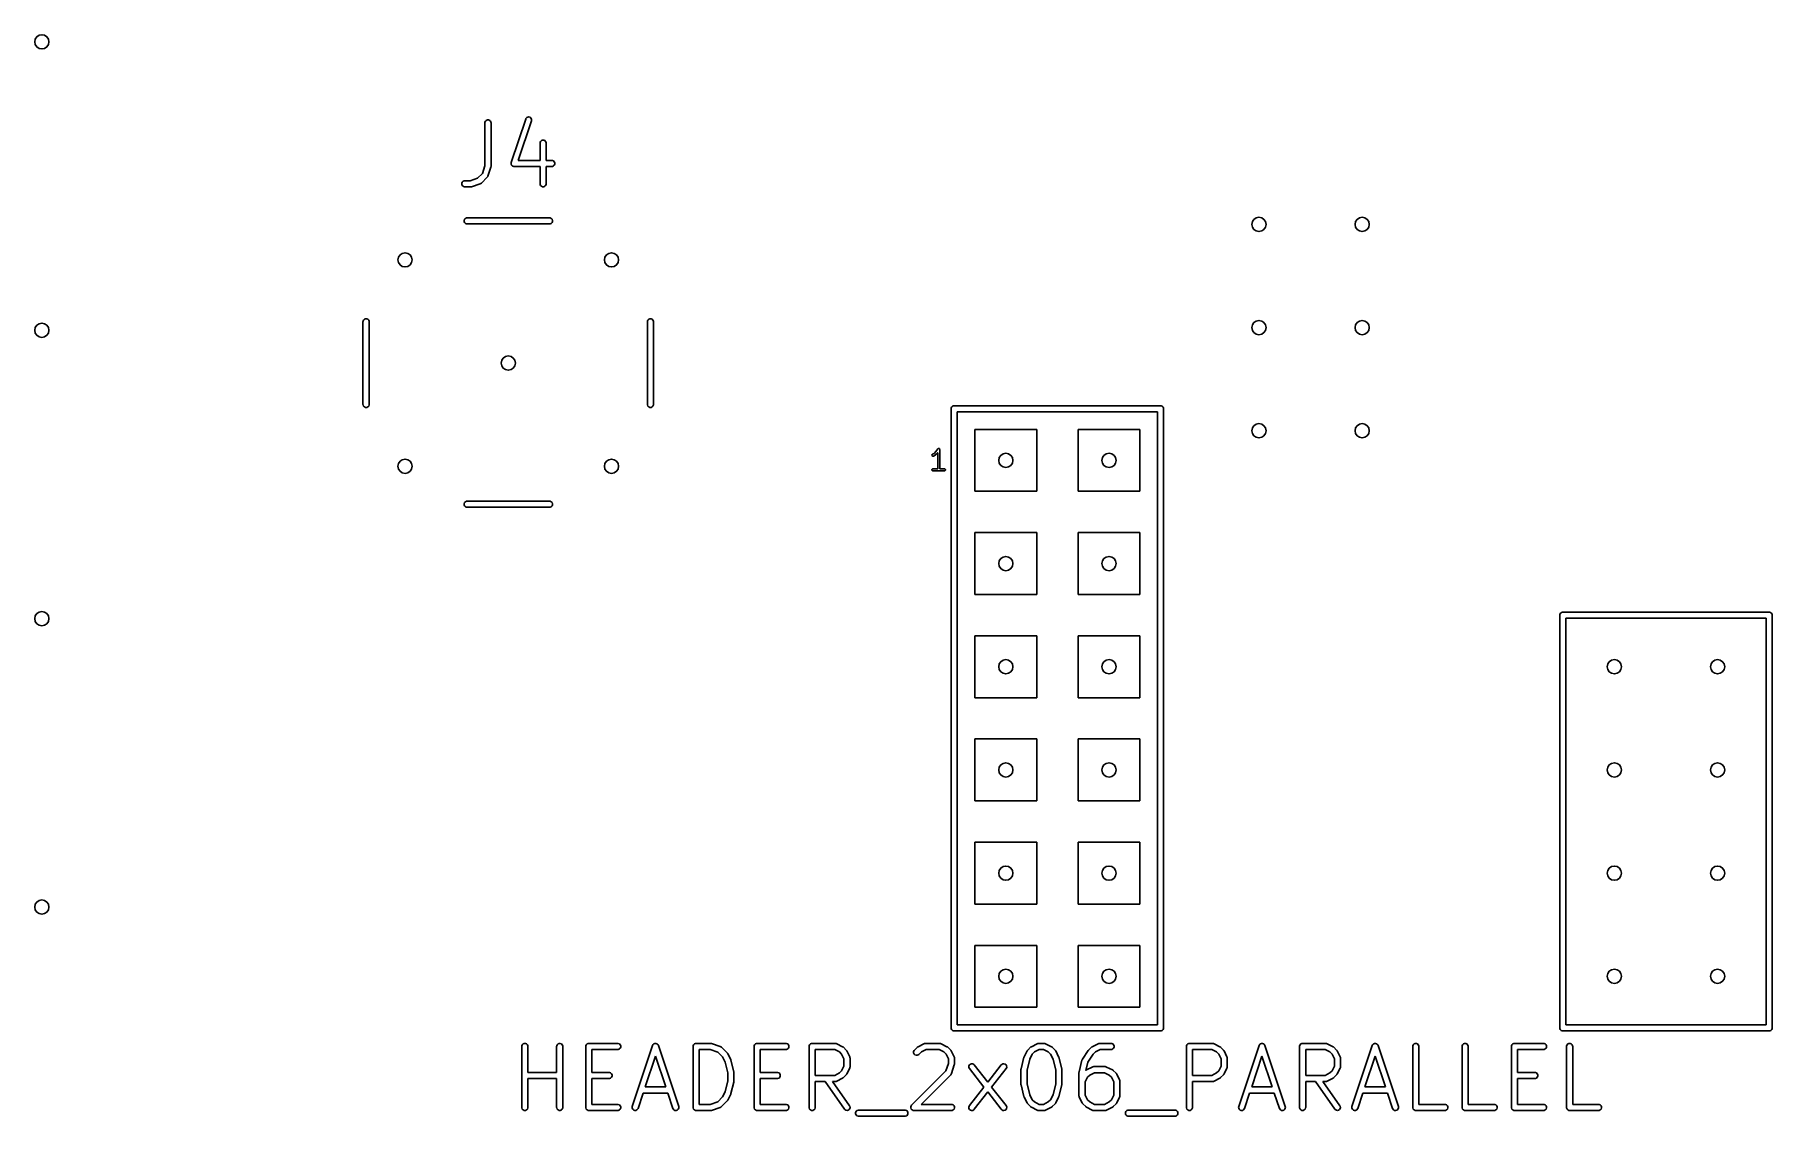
# Model space of a CAD drawing. Extents: x 4.93 to 6.61, y -4.97 to -3.92.
import ezdxf

# ---------------------------------------------------------------- set-up
doc = ezdxf.new("R2010")
doc.units = 0
doc.header["$MEASUREMENT"] = 0
doc.layers.add('BLACK', color=7, linetype='CONTINUOUS')

msp = doc.modelspace()

# ---------------------------------------------------------------- linework, layer by layer
at = {"layer": 'BLACK', "linetype": 'CONTINUOUS'}
for p, q in [((5.3617, -4.0072), (5.3622, -4.0062)), ((5.3622, -4.0062), (5.363, -4.0054)), ((5.363, -4.0054), (5.364, -4.0049)), ((5.364, -4.0049), (5.3652, -4.0049)), ((5.3652, -4.0049), (5.3663, -4.0054)), ((5.3663, -4.0054), (5.3671, -4.0062)), ((5.3671, -4.0062), (5.3675, -4.0072)), ((5.3871, -4.0463), (5.4012, -4.0041)), ((5.4068, -4.0059), (5.394, -4.0442)), ((5.4012, -4.0041), (5.4014, -4.0035)), ((5.4014, -4.0035), (5.4022, -4.0027)), ((5.4022, -4.0027), (5.4032, -4.0022)), ((5.4032, -4.0022), (5.4043, -4.0021)), ((5.4043, -4.0021), (5.4054, -4.0024)), ((5.4054, -4.0024), (5.4063, -4.0032)), ((5.4063, -4.0032), (5.4068, -4.0042)), ((5.4068, -4.0042), (5.4069, -4.0054)), ((5.4069, -4.0054), (5.4068, -4.0059)), ((5.3617, -4.0078), (5.3617, -4.0072)), ((5.3617, -4.0495), (5.3617, -4.0078)), ((5.3675, -4.0072), (5.3676, -4.0078)), ((5.3676, -4.0078), (5.3676, -4.05)), ((5.4151, -4.0269), (5.4156, -4.0259)), ((5.4151, -4.0275), (5.4151, -4.0269)), ((5.4151, -4.0442), (5.4151, -4.0275)), ((5.4156, -4.0259), (5.4164, -4.025)), ((5.4164, -4.025), (5.4175, -4.0246)), ((5.4175, -4.0246), (5.4186, -4.0246)), ((5.4186, -4.0246), (5.4197, -4.025)), ((5.4197, -4.025), (5.4205, -4.0259)), ((5.4205, -4.0259), (5.4209, -4.0269)), ((5.4209, -4.0269), (5.421, -4.0275)), ((5.421, -4.0275), (5.421, -4.0442)), ((5.3546, -4.0615), (5.3592, -4.0568)), ((5.3592, -4.0568), (5.3617, -4.0495)), ((5.3674, -4.0509), (5.3646, -4.0594)), ((5.3675, -4.0506), (5.3674, -4.0509)), ((5.3676, -4.05), (5.3675, -4.0503)), ((5.3675, -4.0503), (5.3675, -4.0504)), ((5.3675, -4.0504), (5.3675, -4.0505)), ((5.3675, -4.0505), (5.3675, -4.0506)), ((5.3675, -4.0506), (5.3675, -4.0506)), ((5.387, -4.0466), (5.3871, -4.0465)), ((5.387, -4.0467), (5.387, -4.0466)), ((5.387, -4.0468), (5.387, -4.0467)), ((5.387, -4.0473), (5.387, -4.0468)), ((5.387, -4.0478), (5.387, -4.0473)), ((5.3871, -4.0479), (5.387, -4.0478)), ((5.3871, -4.0465), (5.3871, -4.0463)), ((5.3871, -4.048), (5.3871, -4.0479)), ((5.3873, -4.0484), (5.3871, -4.048)), ((5.3875, -4.0488), (5.3873, -4.0484)), ((5.3875, -4.0489), (5.3875, -4.0488)), ((5.3876, -4.049), (5.3875, -4.0489)), ((5.3879, -4.0493), (5.3876, -4.049)), ((5.3883, -4.0496), (5.3879, -4.0493)), ((5.3884, -4.0497), (5.3883, -4.0496)), ((5.3885, -4.0498), (5.3884, -4.0497)), ((5.3889, -4.0499), (5.3885, -4.0498)), ((5.3893, -4.0501), (5.3889, -4.0499)), ((5.3895, -4.0501), (5.3893, -4.0501)), ((5.3896, -4.0501), (5.3895, -4.0501)), ((5.3899, -4.0501), (5.3896, -4.0501)), ((5.3896, -4.0501), (5.3896, -4.0501)), ((5.4151, -4.0501), (5.3899, -4.0501)), ((5.394, -4.0442), (5.4151, -4.0442)), ((5.4151, -4.0669), (5.4151, -4.0501)), ((5.421, -4.0442), (5.4265, -4.0442)), ((5.4265, -4.0501), (5.421, -4.0501)), ((5.421, -4.0501), (5.421, -4.0669)), ((5.4265, -4.0442), (5.4271, -4.0443)), ((5.4271, -4.0501), (5.4265, -4.0501)), ((5.4271, -4.0443), (5.4281, -4.0447)), ((5.4281, -4.0496), (5.4271, -4.0501)), ((5.4281, -4.0447), (5.4289, -4.0455)), ((5.4289, -4.0488), (5.4281, -4.0496)), ((5.4289, -4.0455), (5.4294, -4.0466)), ((5.4294, -4.0478), (5.4289, -4.0488)), ((5.4294, -4.0466), (5.4294, -4.0478)), ((5.3392, -4.0663), (5.3397, -4.0652)), ((5.3392, -4.0674), (5.3392, -4.0663)), ((5.3397, -4.0685), (5.3392, -4.0674)), ((5.3397, -4.0652), (5.3405, -4.0644)), ((5.3405, -4.0693), (5.3397, -4.0685)), ((5.3405, -4.0644), (5.3415, -4.064)), ((5.3415, -4.0698), (5.3405, -4.0693)), ((5.3415, -4.064), (5.3421, -4.0639)), ((5.3421, -4.0698), (5.3415, -4.0698)), ((5.3421, -4.0639), (5.3473, -4.0639)), ((5.3477, -4.0698), (5.3421, -4.0698)), ((5.3473, -4.0639), (5.3546, -4.0615)), ((5.348, -4.0698), (5.3477, -4.0698)), ((5.3481, -4.0698), (5.348, -4.0698)), ((5.3482, -4.0698), (5.3481, -4.0698)), ((5.3483, -4.0698), (5.3482, -4.0698)), ((5.3484, -4.0697), (5.3483, -4.0698)), ((5.3487, -4.0697), (5.3484, -4.0697)), ((5.3571, -4.0669), (5.3487, -4.0697)), ((5.3576, -4.0666), (5.3571, -4.0669)), ((5.3577, -4.0666), (5.3576, -4.0666)), ((5.3578, -4.0665), (5.3577, -4.0666)), ((5.3583, -4.0661), (5.3578, -4.0665)), ((5.3639, -4.0605), (5.3583, -4.0661)), ((5.3643, -4.0601), (5.3639, -4.0605)), ((5.3644, -4.0599), (5.3643, -4.06)), ((5.3643, -4.06), (5.3643, -4.0601)), ((5.3646, -4.0594), (5.3644, -4.0599)), ((5.4151, -4.0674), (5.4151, -4.0669)), ((5.4156, -4.0685), (5.4151, -4.0674)), ((5.4164, -4.0693), (5.4156, -4.0685)), ((5.4175, -4.0698), (5.4164, -4.0693)), ((5.4186, -4.0698), (5.4175, -4.0698)), ((5.4197, -4.0693), (5.4186, -4.0698)), ((5.4205, -4.0685), (5.4197, -4.0693)), ((5.4209, -4.0674), (5.4205, -4.0685)), ((5.421, -4.0669), (5.4209, -4.0674)), ((5.3414, -4.1023), (5.3418, -4.1012)), ((5.3414, -4.1034), (5.3414, -4.1023)), ((5.3418, -4.1045), (5.3414, -4.1034)), ((5.3418, -4.1012), (5.3427, -4.1004)), ((5.3427, -4.1053), (5.3418, -4.1045)), ((5.3427, -4.1004), (5.3437, -4.1)), ((5.3437, -4.1057), (5.3427, -4.1053)), ((5.3437, -4.1), (5.3443, -4.0999)), ((5.3443, -4.1058), (5.3437, -4.1057)), ((5.3443, -4.0999), (5.4243, -4.0999)), ((5.4243, -4.1058), (5.3443, -4.1058)), ((5.4243, -4.0999), (5.4249, -4.1)), ((5.4249, -4.1057), (5.4243, -4.1058)), ((5.4249, -4.1), (5.4259, -4.1004)), ((5.4259, -4.1053), (5.4249, -4.1057)), ((5.4259, -4.1004), (5.4268, -4.1012)), ((5.4268, -4.1045), (5.4259, -4.1053)), ((5.4268, -4.1012), (5.4272, -4.1023)), ((5.4272, -4.1034), (5.4268, -4.1045)), ((5.4272, -4.1023), (5.4272, -4.1034)), ((5.2435, -4.2006), (5.2436, -4.2001)), ((5.2435, -4.2806), (5.2435, -4.2006)), ((5.2436, -4.2001), (5.244, -4.199)), ((5.244, -4.199), (5.2449, -4.1982)), ((5.2449, -4.1982), (5.2459, -4.1977)), ((5.2459, -4.1977), (5.2471, -4.1977)), ((5.2471, -4.1977), (5.2481, -4.1982)), ((5.2481, -4.1982), (5.249, -4.199)), ((5.249, -4.199), (5.2494, -4.2001)), ((5.2494, -4.2001), (5.2495, -4.2006)), ((5.2495, -4.2006), (5.2495, -4.2806)), ((5.5191, -4.2006), (5.5192, -4.2001)), ((5.5191, -4.2806), (5.5191, -4.2006)), ((5.5192, -4.2001), (5.5196, -4.199)), ((5.5196, -4.199), (5.5205, -4.1982)), ((5.5205, -4.1982), (5.5215, -4.1977)), ((5.5215, -4.1977), (5.5227, -4.1977)), ((5.5227, -4.1977), (5.5237, -4.1982)), ((5.5237, -4.1982), (5.5245, -4.199)), ((5.5245, -4.199), (5.525, -4.2001)), ((5.525, -4.2001), (5.525, -4.2006)), ((5.525, -4.2006), (5.525, -4.2806)), ((5.2436, -4.2812), (5.2435, -4.2806)), ((5.244, -4.2823), (5.2436, -4.2812)), ((5.2449, -4.2831), (5.244, -4.2823)), ((5.2459, -4.2835), (5.2449, -4.2831)), ((5.2471, -4.2835), (5.2459, -4.2835)), ((5.2481, -4.2831), (5.2471, -4.2835)), ((5.249, -4.2823), (5.2481, -4.2831)), ((5.2494, -4.2812), (5.249, -4.2823)), ((5.2495, -4.2806), (5.2494, -4.2812)), ((5.5192, -4.2812), (5.5191, -4.2806)), ((5.5196, -4.2823), (5.5192, -4.2812)), ((5.5205, -4.2831), (5.5196, -4.2823)), ((5.5215, -4.2835), (5.5205, -4.2831)), ((5.5227, -4.2835), (5.5215, -4.2835)), ((5.5237, -4.2831), (5.5227, -4.2835)), ((5.5245, -4.2823), (5.5237, -4.2831)), ((5.525, -4.2812), (5.5245, -4.2823)), ((5.525, -4.2806), (5.525, -4.2812)), ((5.8134, -4.2849), (5.8135, -4.2844)), ((5.8134, -4.8849), (5.8134, -4.2849)), ((5.8135, -4.2844), (5.8139, -4.2833)), ((5.8139, -4.2833), (5.8147, -4.2825)), ((5.8147, -4.2825), (5.8158, -4.282)), ((5.8158, -4.282), (5.8164, -4.282)), ((5.8164, -4.282), (6.0164, -4.282)), ((5.8193, -4.2879), (5.8193, -4.882)), ((6.0134, -4.2879), (5.8193, -4.2879)), ((6.0134, -4.882), (6.0134, -4.2879)), ((6.0164, -4.282), (6.017, -4.282)), ((6.017, -4.282), (6.018, -4.2825)), ((6.018, -4.2825), (6.0188, -4.2833)), ((6.0188, -4.2833), (6.0193, -4.2844)), ((6.0193, -4.2844), (6.0193, -4.2849)), ((6.0193, -4.2849), (6.0193, -4.8849)), ((5.8364, -4.3649), (5.8364, -4.3049)), ((5.8364, -4.3049), (5.8964, -4.3049)), ((5.8964, -4.3049), (5.8964, -4.3649)), ((5.9364, -4.3649), (5.9364, -4.3049)), ((5.9364, -4.3049), (5.9964, -4.3049)), ((5.9964, -4.3049), (5.9964, -4.3649)), ((5.797, -4.3281), (5.7987, -4.3264)), ((5.7987, -4.3264), (5.8006, -4.3237)), ((5.8006, -4.3237), (5.8008, -4.3234)), ((5.8008, -4.3234), (5.8009, -4.3234)), ((5.8009, -4.3234), (5.801, -4.3233)), ((5.801, -4.3233), (5.8013, -4.3233)), ((5.8013, -4.3233), (5.8016, -4.3233)), ((5.8016, -4.3233), (5.8017, -4.3233)), ((5.8017, -4.3233), (5.8018, -4.3233)), ((5.8018, -4.3233), (5.802, -4.3235)), ((5.802, -4.3235), (5.8022, -4.3237)), ((5.8022, -4.3237), (5.8022, -4.3238)), ((5.8022, -4.3238), (5.8023, -4.3239)), ((5.8023, -4.3239), (5.8024, -4.3243)), ((5.8024, -4.3243), (5.8024, -4.343)), ((5.7948, -4.33), (5.795, -4.3292)), ((5.7951, -4.3306), (5.7948, -4.33)), ((5.7948, -4.3436), (5.7954, -4.343)), ((5.7948, -4.3443), (5.7948, -4.3436)), ((5.795, -4.3292), (5.7953, -4.329)), ((5.7958, -4.3309), (5.7951, -4.3306)), ((5.7953, -4.329), (5.797, -4.3281)), ((5.7954, -4.343), (5.7958, -4.343)), ((5.7962, -4.3308), (5.7958, -4.3309)), ((5.7958, -4.343), (5.8004, -4.343)), ((5.7981, -4.3298), (5.7962, -4.3308)), ((5.7982, -4.3297), (5.7981, -4.3298)), ((5.7983, -4.3296), (5.7982, -4.3297)), ((5.8002, -4.3278), (5.7983, -4.3296)), ((5.8003, -4.3277), (5.8002, -4.3278)), ((5.8004, -4.3275), (5.8003, -4.3276)), ((5.8003, -4.3276), (5.8003, -4.3277)), ((5.8004, -4.343), (5.8004, -4.3275)), ((5.8024, -4.343), (5.807, -4.343)), ((5.807, -4.343), (5.8074, -4.343)), ((5.8074, -4.343), (5.8079, -4.3436)), ((5.8079, -4.3436), (5.8079, -4.3443)), ((5.7954, -4.3449), (5.7948, -4.3443)), ((5.7958, -4.3449), (5.7954, -4.3449)), ((5.807, -4.3449), (5.7958, -4.3449)), ((5.8074, -4.3449), (5.807, -4.3449)), ((5.8079, -4.3443), (5.8074, -4.3449)), ((5.3414, -4.3769), (5.3418, -4.3758)), ((5.3414, -4.378), (5.3414, -4.3769)), ((5.3418, -4.3758), (5.3427, -4.375)), ((5.3427, -4.375), (5.3437, -4.3745)), ((5.3437, -4.3745), (5.3443, -4.3745)), ((5.3443, -4.3745), (5.4243, -4.3745)), ((5.4243, -4.3745), (5.4249, -4.3745)), ((5.4249, -4.3745), (5.4259, -4.375)), ((5.4259, -4.375), (5.4268, -4.3758)), ((5.4268, -4.3758), (5.4272, -4.3769)), ((5.4272, -4.3769), (5.4272, -4.378)), ((5.8964, -4.3649), (5.8364, -4.3649)), ((5.9964, -4.3649), (5.9364, -4.3649)), ((5.3418, -4.3791), (5.3414, -4.378)), ((5.3427, -4.3799), (5.3418, -4.3791)), ((5.3437, -4.3803), (5.3427, -4.3799)), ((5.3443, -4.3804), (5.3437, -4.3803)), ((5.4243, -4.3804), (5.3443, -4.3804)), ((5.4249, -4.3803), (5.4243, -4.3804)), ((5.4259, -4.3799), (5.4249, -4.3803)), ((5.4268, -4.3791), (5.4259, -4.3799)), ((5.4272, -4.378), (5.4268, -4.3791)), ((5.8364, -4.4649), (5.8364, -4.4049)), ((5.8364, -4.4049), (5.8964, -4.4049)), ((5.8964, -4.4049), (5.8964, -4.4649)), ((5.9364, -4.4649), (5.9364, -4.4049)), ((5.9364, -4.4049), (5.9964, -4.4049)), ((5.9964, -4.4049), (5.9964, -4.4649)), ((5.8964, -4.4649), (5.8364, -4.4649)), ((5.9964, -4.4649), (5.9364, -4.4649)), ((6.4032, -4.4844), (6.4037, -4.4833)), ((6.4032, -4.4849), (6.4032, -4.4844)), ((6.4032, -4.8849), (6.4032, -4.4849)), ((6.4037, -4.4833), (6.4045, -4.4825)), ((6.4045, -4.4825), (6.4056, -4.482)), ((6.4056, -4.482), (6.4061, -4.482)), ((6.4061, -4.482), (6.6061, -4.482)), ((6.4091, -4.4879), (6.4091, -4.882)), ((6.6032, -4.4879), (6.4091, -4.4879)), ((6.6032, -4.882), (6.6032, -4.4879)), ((6.6061, -4.482), (6.6067, -4.482)), ((6.6067, -4.482), (6.6078, -4.4825)), ((6.6078, -4.4825), (6.6086, -4.4833)), ((6.6086, -4.4833), (6.609, -4.4844)), ((6.609, -4.4844), (6.6091, -4.4849)), ((6.6091, -4.4849), (6.6091, -4.8849)), ((5.8364, -4.5649), (5.8364, -4.5049)), ((5.8364, -4.5049), (5.8964, -4.5049)), ((5.8964, -4.5049), (5.8964, -4.5649)), ((5.9364, -4.5649), (5.9364, -4.5049)), ((5.9364, -4.5049), (5.9964, -4.5049)), ((5.9964, -4.5049), (5.9964, -4.5649)), ((5.8964, -4.5649), (5.8364, -4.5649)), ((5.9964, -4.5649), (5.9364, -4.5649)), ((5.8364, -4.6649), (5.8364, -4.6049)), ((5.8364, -4.6049), (5.8964, -4.6049)), ((5.8964, -4.6049), (5.8964, -4.6649)), ((5.9364, -4.6649), (5.9364, -4.6049)), ((5.9364, -4.6049), (5.9964, -4.6049)), ((5.9964, -4.6049), (5.9964, -4.6649)), ((5.8964, -4.6649), (5.8364, -4.6649)), ((5.9964, -4.6649), (5.9364, -4.6649)), ((5.8364, -4.7649), (5.8364, -4.7049)), ((5.8364, -4.7049), (5.8964, -4.7049)), ((5.8964, -4.7049), (5.8964, -4.7649)), ((5.9364, -4.7649), (5.9364, -4.7049)), ((5.9364, -4.7049), (5.9964, -4.7049)), ((5.9964, -4.7049), (5.9964, -4.7649)), ((5.8964, -4.7649), (5.8364, -4.7649)), ((5.9964, -4.7649), (5.9364, -4.7649)), ((5.8364, -4.8649), (5.8364, -4.8049)), ((5.8364, -4.8049), (5.8964, -4.8049)), ((5.8964, -4.8049), (5.8964, -4.8649)), ((5.9364, -4.8649), (5.9364, -4.8049)), ((5.9364, -4.8049), (5.9964, -4.8049)), ((5.9964, -4.8049), (5.9964, -4.8649)), ((5.8964, -4.8649), (5.8364, -4.8649)), ((5.9964, -4.8649), (5.9364, -4.8649)), ((5.8193, -4.882), (6.0134, -4.882)), ((6.4091, -4.882), (6.6032, -4.882)), ((5.8135, -4.8855), (5.8134, -4.8849)), ((5.8139, -4.8866), (5.8135, -4.8855)), ((5.8147, -4.8874), (5.8139, -4.8866)), ((5.8158, -4.8878), (5.8147, -4.8874)), ((5.8164, -4.8879), (5.8158, -4.8878)), ((6.0164, -4.8879), (5.8164, -4.8879)), ((6.017, -4.8878), (6.0164, -4.8879)), ((6.018, -4.8874), (6.017, -4.8878)), ((6.0188, -4.8866), (6.018, -4.8874)), ((6.0193, -4.8855), (6.0188, -4.8866)), ((6.0193, -4.8849), (6.0193, -4.8855)), ((6.4032, -4.8855), (6.4032, -4.8849)), ((6.4037, -4.8866), (6.4032, -4.8855)), ((6.4045, -4.8874), (6.4037, -4.8866)), ((6.4056, -4.8878), (6.4045, -4.8874)), ((6.4061, -4.8879), (6.4056, -4.8878)), ((6.6061, -4.8879), (6.4061, -4.8879)), ((6.6067, -4.8878), (6.6061, -4.8879)), ((6.6078, -4.8874), (6.6067, -4.8878)), ((6.6086, -4.8866), (6.6078, -4.8874)), ((6.609, -4.8855), (6.6086, -4.8866)), ((6.6091, -4.8849), (6.609, -4.8855)), ((5.3974, -4.9029), (5.3975, -4.9023)), ((5.3974, -4.9619), (5.3974, -4.9029)), ((5.3975, -4.9023), (5.3979, -4.9013)), ((5.3979, -4.9013), (5.3987, -4.9004)), ((5.3987, -4.9004), (5.3998, -4.9)), ((5.3998, -4.9), (5.4009, -4.9)), ((5.4009, -4.9), (5.402, -4.9004)), ((5.402, -4.9004), (5.4028, -4.9013)), ((5.4028, -4.9013), (5.4032, -4.9023)), ((5.4032, -4.9023), (5.4033, -4.9029)), ((5.4033, -4.9029), (5.4033, -4.9281)), ((5.4311, -4.9029), (5.4312, -4.9023)), ((5.4311, -4.9281), (5.4311, -4.9029)), ((5.4312, -4.9023), (5.4316, -4.9013)), ((5.4316, -4.9013), (5.4325, -4.9004)), ((5.4325, -4.9004), (5.4335, -4.9)), ((5.4335, -4.9), (5.4347, -4.9)), ((5.4347, -4.9), (5.4357, -4.9004)), ((5.4357, -4.9004), (5.4366, -4.9013)), ((5.4366, -4.9013), (5.437, -4.9023)), ((5.437, -4.9023), (5.4371, -4.9029)), ((5.4371, -4.9029), (5.4371, -4.9619)), ((5.4593, -4.9023), (5.4598, -4.9013)), ((5.4593, -4.9029), (5.4593, -4.9023)), ((5.4593, -4.9619), (5.4593, -4.9029)), ((5.4598, -4.9013), (5.4606, -4.9004)), ((5.4606, -4.9004), (5.4616, -4.9)), ((5.4616, -4.9), (5.4622, -4.8999)), ((5.4622, -4.8999), (5.4903, -4.8999)), ((5.4903, -4.9058), (5.4652, -4.9058)), ((5.4652, -4.9058), (5.4652, -4.9281)), ((5.4903, -4.8999), (5.4909, -4.9)), ((5.4909, -4.9058), (5.4903, -4.9058)), ((5.4909, -4.9), (5.492, -4.9004)), ((5.492, -4.9053), (5.4909, -4.9058)), ((5.492, -4.9004), (5.4928, -4.9013)), ((5.4928, -4.9045), (5.492, -4.9053)), ((5.4928, -4.9013), (5.4932, -4.9023)), ((5.4932, -4.9035), (5.4928, -4.9045)), ((5.4932, -4.9023), (5.4932, -4.9035)), ((5.5044, -4.961), (5.5241, -4.902)), ((5.5269, -4.9122), (5.5169, -4.9421)), ((5.5241, -4.902), (5.5243, -4.9014)), ((5.5243, -4.9014), (5.5245, -4.9013)), ((5.5245, -4.9013), (5.5246, -4.9011)), ((5.5246, -4.9011), (5.5248, -4.9008)), ((5.5248, -4.9008), (5.5251, -4.9006)), ((5.5251, -4.9006), (5.5253, -4.9005)), ((5.5253, -4.9005), (5.5254, -4.9003)), ((5.5254, -4.9003), (5.5258, -4.9002)), ((5.5258, -4.9002), (5.5261, -4.9)), ((5.5261, -4.9), (5.5263, -4.9)), ((5.5263, -4.9), (5.5265, -4.9)), ((5.5265, -4.9), (5.5269, -4.9)), ((5.5269, -4.9), (5.5273, -4.9)), ((5.5369, -4.9421), (5.5269, -4.9122)), ((5.5273, -4.9), (5.5275, -4.9)), ((5.5275, -4.9), (5.5277, -4.9)), ((5.5277, -4.9), (5.528, -4.9002)), ((5.528, -4.9002), (5.5284, -4.9003)), ((5.5284, -4.9003), (5.5285, -4.9005)), ((5.5285, -4.9005), (5.5287, -4.9006)), ((5.5287, -4.9006), (5.529, -4.9008)), ((5.529, -4.9008), (5.5292, -4.9011)), ((5.5292, -4.9011), (5.5293, -4.9013)), ((5.5293, -4.9013), (5.5295, -4.9014)), ((5.5295, -4.9014), (5.5297, -4.902)), ((5.5297, -4.902), (5.5494, -4.961)), ((5.5633, -4.9029), (5.5634, -4.9023)), ((5.5633, -4.9619), (5.5633, -4.9029)), ((5.5634, -4.9023), (5.5638, -4.9013)), ((5.5638, -4.9013), (5.5646, -4.9004)), ((5.5646, -4.9004), (5.5657, -4.9)), ((5.5657, -4.9), (5.5663, -4.8999)), ((5.5663, -4.8999), (5.5803, -4.8999)), ((5.5799, -4.9058), (5.5692, -4.9058)), ((5.5692, -4.9058), (5.5692, -4.959)), ((5.5872, -4.9083), (5.5799, -4.9058)), ((5.5803, -4.8999), (5.5806, -4.9)), ((5.5806, -4.9), (5.5807, -4.9)), ((5.5807, -4.9), (5.5808, -4.9)), ((5.5808, -4.9), (5.5809, -4.9)), ((5.5809, -4.9), (5.581, -4.9)), ((5.581, -4.9), (5.5813, -4.9001)), ((5.5813, -4.9001), (5.5897, -4.9029)), ((5.592, -4.9131), (5.5872, -4.9083)), ((5.5897, -4.9029), (5.5902, -4.9031)), ((5.5902, -4.9031), (5.5903, -4.9032)), ((5.5903, -4.9032), (5.5904, -4.9033)), ((5.5904, -4.9033), (5.5909, -4.9036)), ((5.5909, -4.9036), (5.5965, -4.9092)), ((5.5944, -4.918), (5.592, -4.9131)), ((5.5965, -4.9092), (5.5967, -4.9095)), ((5.5967, -4.9095), (5.5967, -4.9095)), ((5.5967, -4.9095), (5.5968, -4.9096)), ((5.5968, -4.9096), (5.5968, -4.9097)), ((5.5968, -4.9097), (5.5969, -4.9098)), ((5.5969, -4.9098), (5.597, -4.91)), ((5.597, -4.91), (5.5998, -4.9156)), ((5.5998, -4.9156), (5.5999, -4.9157)), ((5.5999, -4.9157), (5.5999, -4.9157)), ((5.5999, -4.9157), (5.6, -4.9159)), ((5.6, -4.9159), (5.6001, -4.9162)), ((5.6001, -4.9162), (5.6001, -4.9162)), ((5.6001, -4.9162), (5.6001, -4.9162)), ((5.6001, -4.9162), (5.6029, -4.9275)), ((5.6224, -4.9023), (5.6229, -4.9013)), ((5.6224, -4.9029), (5.6224, -4.9023)), ((5.6224, -4.9619), (5.6224, -4.9029)), ((5.6229, -4.9013), (5.6237, -4.9004)), ((5.6237, -4.9004), (5.6247, -4.9)), ((5.6247, -4.9), (5.6253, -4.8999)), ((5.6253, -4.8999), (5.6534, -4.8999)), ((5.6534, -4.9058), (5.6283, -4.9058)), ((5.6283, -4.9058), (5.6283, -4.9281)), ((5.6534, -4.8999), (5.654, -4.9)), ((5.654, -4.9058), (5.6534, -4.9058)), ((5.654, -4.9), (5.6551, -4.9004)), ((5.6551, -4.9053), (5.654, -4.9058)), ((5.6551, -4.9004), (5.6559, -4.9013)), ((5.6559, -4.9045), (5.6551, -4.9053)), ((5.6559, -4.9013), (5.6563, -4.9023)), ((5.6563, -4.9035), (5.6559, -4.9045)), ((5.6563, -4.9023), (5.6563, -4.9035)), ((5.6758, -4.9029), (5.6759, -4.9023)), ((5.6758, -4.9619), (5.6758, -4.9029)), ((5.6759, -4.9023), (5.6763, -4.9013)), ((5.6763, -4.9013), (5.6771, -4.9004)), ((5.6771, -4.9004), (5.6782, -4.9)), ((5.6782, -4.9), (5.6788, -4.8999)), ((5.6788, -4.8999), (5.7013, -4.8999)), ((5.7006, -4.9058), (5.6817, -4.9058)), ((5.6817, -4.9058), (5.6817, -4.9309)), ((5.7051, -4.9081), (5.7006, -4.9058)), ((5.7013, -4.8999), (5.7018, -4.9)), ((5.7018, -4.9), (5.7019, -4.9)), ((5.7019, -4.9), (5.702, -4.9)), ((5.702, -4.9), (5.7026, -4.9003)), ((5.7026, -4.9003), (5.7082, -4.9031)), ((5.7073, -4.9103), (5.7051, -4.9081)), ((5.7095, -4.9148), (5.7073, -4.9103)), ((5.7082, -4.9031), (5.7084, -4.9032)), ((5.7084, -4.9032), (5.7085, -4.9033)), ((5.7085, -4.9033), (5.7086, -4.9033)), ((5.7086, -4.9033), (5.7087, -4.9034)), ((5.7087, -4.9034), (5.7087, -4.9034)), ((5.7087, -4.9034), (5.709, -4.9036)), ((5.709, -4.9036), (5.7118, -4.9064)), ((5.7095, -4.9219), (5.7095, -4.9148)), ((5.7118, -4.9064), (5.712, -4.9067)), ((5.712, -4.9067), (5.712, -4.9067)), ((5.712, -4.9067), (5.7121, -4.9068)), ((5.7121, -4.9068), (5.7121, -4.9069)), ((5.7121, -4.9069), (5.7122, -4.907)), ((5.7122, -4.907), (5.7123, -4.9072)), ((5.7123, -4.9072), (5.7151, -4.9128)), ((5.7151, -4.9128), (5.7153, -4.9134)), ((5.7153, -4.9134), (5.7154, -4.9135)), ((5.7154, -4.9135), (5.7154, -4.9136)), ((5.7154, -4.9136), (5.7155, -4.9141)), ((5.7155, -4.9141), (5.7155, -4.9226)), ((5.7771, -4.9079), (5.7775, -4.9069)), ((5.7771, -4.9091), (5.7771, -4.9079)), ((5.7775, -4.9102), (5.7771, -4.9091)), ((5.7775, -4.9069), (5.7779, -4.9064)), ((5.7784, -4.911), (5.7775, -4.9102)), ((5.7779, -4.9064), (5.7807, -4.9036)), ((5.7794, -4.9114), (5.7784, -4.911)), ((5.7806, -4.9114), (5.7794, -4.9114)), ((5.7816, -4.911), (5.7806, -4.9114)), ((5.7807, -4.9036), (5.7809, -4.9034)), ((5.7809, -4.9034), (5.781, -4.9034)), ((5.781, -4.9034), (5.7811, -4.9033)), ((5.7811, -4.9033), (5.7812, -4.9033)), ((5.7812, -4.9032), (5.7815, -4.9031)), ((5.7812, -4.9033), (5.7812, -4.9032)), ((5.7815, -4.9031), (5.7871, -4.9003)), ((5.7821, -4.9106), (5.7816, -4.911)), ((5.7846, -4.9081), (5.7821, -4.9106)), ((5.7891, -4.9058), (5.7846, -4.9081)), ((5.7871, -4.9003), (5.7876, -4.9)), ((5.7876, -4.9), (5.7878, -4.9)), ((5.7878, -4.9), (5.7879, -4.9)), ((5.7879, -4.9), (5.7884, -4.8999)), ((5.7884, -4.8999), (5.8025, -4.8999)), ((5.8018, -4.9058), (5.7891, -4.9058)), ((5.8064, -4.9081), (5.8018, -4.9058)), ((5.8025, -4.8999), (5.8031, -4.9)), ((5.8031, -4.9), (5.8032, -4.9)), ((5.8032, -4.9), (5.8033, -4.9)), ((5.8033, -4.9), (5.8038, -4.9003)), ((5.8038, -4.9003), (5.8094, -4.9031)), ((5.8085, -4.9103), (5.8064, -4.9081)), ((5.8108, -4.9148), (5.8085, -4.9103)), ((5.8094, -4.9031), (5.8097, -4.9032)), ((5.8097, -4.9032), (5.8098, -4.9033)), ((5.8098, -4.9033), (5.8098, -4.9033)), ((5.8098, -4.9033), (5.8099, -4.9034)), ((5.8099, -4.9034), (5.81, -4.9034)), ((5.81, -4.9034), (5.8102, -4.9036)), ((5.8102, -4.9036), (5.813, -4.9064)), ((5.8108, -4.9193), (5.8108, -4.9148)), ((5.813, -4.9064), (5.8132, -4.9067)), ((5.8132, -4.9067), (5.8133, -4.9067)), ((5.8133, -4.9067), (5.8133, -4.9068)), ((5.8133, -4.9068), (5.8134, -4.9069)), ((5.8134, -4.9069), (5.8134, -4.907)), ((5.8134, -4.907), (5.8136, -4.9072)), ((5.8136, -4.9072), (5.8164, -4.9128)), ((5.8164, -4.9128), (5.8166, -4.9134)), ((5.8166, -4.9134), (5.8166, -4.9135)), ((5.8166, -4.9135), (5.8166, -4.9136)), ((5.8166, -4.9136), (5.8167, -4.9141)), ((5.8167, -4.9141), (5.8167, -4.9198)), ((5.8812, -4.9247), (5.884, -4.9134)), ((5.884, -4.9134), (5.8841, -4.9131)), ((5.884, -4.9134), (5.884, -4.9134)), ((5.884, -4.9134), (5.884, -4.9134)), ((5.8841, -4.9131), (5.8842, -4.9129)), ((5.8842, -4.9128), (5.887, -4.9072)), ((5.8842, -4.9129), (5.8842, -4.9128)), ((5.8842, -4.9129), (5.8842, -4.9129)), ((5.887, -4.9072), (5.8872, -4.907)), ((5.8896, -4.9152), (5.887, -4.9258)), ((5.8872, -4.9069), (5.8873, -4.9068)), ((5.8872, -4.907), (5.8872, -4.9069)), ((5.8873, -4.9068), (5.8873, -4.9067)), ((5.8873, -4.9067), (5.8874, -4.9067)), ((5.8874, -4.9067), (5.8876, -4.9064)), ((5.8876, -4.9064), (5.8904, -4.9036)), ((5.8921, -4.9103), (5.8896, -4.9152)), ((5.8904, -4.9036), (5.8906, -4.9034)), ((5.8906, -4.9034), (5.8907, -4.9034)), ((5.8907, -4.9034), (5.8908, -4.9033)), ((5.8908, -4.9033), (5.8909, -4.9032)), ((5.8908, -4.9033), (5.8908, -4.9033)), ((5.8909, -4.9032), (5.8912, -4.9031)), ((5.8912, -4.9031), (5.8968, -4.9003)), ((5.8942, -4.9081), (5.8921, -4.9103)), ((5.8988, -4.9058), (5.8942, -4.9081)), ((5.8968, -4.9003), (5.8973, -4.9)), ((5.8973, -4.9), (5.8974, -4.9)), ((5.8974, -4.9), (5.8975, -4.9)), ((5.8975, -4.9), (5.8981, -4.8999)), ((5.8981, -4.8999), (5.9037, -4.8999)), ((5.903, -4.9058), (5.8988, -4.9058)), ((5.9076, -4.9081), (5.903, -4.9058)), ((5.9037, -4.8999), (5.9043, -4.9)), ((5.9043, -4.9), (5.9044, -4.9)), ((5.9044, -4.9), (5.9045, -4.9)), ((5.9045, -4.9), (5.905, -4.9003)), ((5.905, -4.9003), (5.9107, -4.9031)), ((5.9097, -4.9103), (5.9076, -4.9081)), ((5.9122, -4.9152), (5.9097, -4.9103)), ((5.9107, -4.9031), (5.9109, -4.9032)), ((5.9109, -4.9032), (5.911, -4.9033)), ((5.911, -4.9033), (5.9111, -4.9033)), ((5.9111, -4.9033), (5.9112, -4.9034)), ((5.9112, -4.9034), (5.9112, -4.9034)), ((5.9112, -4.9034), (5.9114, -4.9036)), ((5.9114, -4.9036), (5.9143, -4.9064)), ((5.9148, -4.9258), (5.9122, -4.9152)), ((5.9143, -4.9064), (5.9144, -4.9067)), ((5.9144, -4.9067), (5.9145, -4.9067)), ((5.9145, -4.9067), (5.9146, -4.9068)), ((5.9146, -4.9068), (5.9146, -4.9069)), ((5.9146, -4.9069), (5.9146, -4.907)), ((5.9146, -4.907), (5.9148, -4.9072)), ((5.9148, -4.9072), (5.9176, -4.9128)), ((5.9176, -4.9128), (5.9176, -4.9129)), ((5.9176, -4.9129), (5.9176, -4.9129)), ((5.9176, -4.9129), (5.9177, -4.9131)), ((5.9177, -4.9131), (5.9178, -4.9134)), ((5.9178, -4.9134), (5.9178, -4.9134)), ((5.9178, -4.9134), (5.9178, -4.9134)), ((5.9178, -4.9134), (5.9207, -4.9247)), ((5.9374, -4.9275), (5.9402, -4.9162)), ((5.9402, -4.9162), (5.9404, -4.9159)), ((5.9404, -4.9157), (5.9405, -4.9156)), ((5.9404, -4.9158), (5.9404, -4.9157)), ((5.9404, -4.9159), (5.9404, -4.9158)), ((5.9404, -4.9158), (5.9404, -4.9158)), ((5.9405, -4.9156), (5.9406, -4.9153)), ((5.9406, -4.9153), (5.9463, -4.9069)), ((5.951, -4.9104), (5.9458, -4.9182)), ((5.9463, -4.9069), (5.9464, -4.9067)), ((5.9463, -4.9069), (5.9463, -4.9069)), ((5.9463, -4.9069), (5.9463, -4.9069)), ((5.9464, -4.9067), (5.9466, -4.9064)), ((5.9466, -4.9064), (5.9494, -4.9036)), ((5.9466, -4.9064), (5.9466, -4.9064)), ((5.9466, -4.9064), (5.9466, -4.9064)), ((5.9494, -4.9036), (5.9497, -4.9034)), ((5.9497, -4.9034), (5.9498, -4.9033)), ((5.9497, -4.9034), (5.9497, -4.9034)), ((5.9498, -4.9033), (5.9499, -4.9033)), ((5.9499, -4.9033), (5.95, -4.9032)), ((5.95, -4.9032), (5.9502, -4.9031)), ((5.9502, -4.9031), (5.9558, -4.9003)), ((5.9533, -4.9081), (5.951, -4.9104)), ((5.9579, -4.9058), (5.9533, -4.9081)), ((5.9558, -4.9003), (5.9564, -4.9)), ((5.9564, -4.9), (5.9565, -4.9)), ((5.9565, -4.9), (5.9566, -4.9)), ((5.9566, -4.9), (5.9572, -4.8999)), ((5.9572, -4.8999), (5.9684, -4.8999)), ((5.9684, -4.9058), (5.9579, -4.9058)), ((5.9684, -4.8999), (5.969, -4.9)), ((5.969, -4.9058), (5.9684, -4.9058)), ((5.969, -4.9), (5.97, -4.9004)), ((5.97, -4.9053), (5.969, -4.9058)), ((5.97, -4.9004), (5.9709, -4.9013)), ((5.9709, -4.9045), (5.97, -4.9053)), ((5.9709, -4.9013), (5.9713, -4.9023)), ((5.9713, -4.9035), (5.9709, -4.9045)), ((5.9713, -4.9023), (5.9713, -4.9035)), ((6.0414, -4.9023), (6.0419, -4.9013)), ((6.0414, -4.9029), (6.0414, -4.9023)), ((6.0414, -4.9619), (6.0414, -4.9029)), ((6.0419, -4.9013), (6.0427, -4.9004)), ((6.0427, -4.9004), (6.0438, -4.9)), ((6.0438, -4.9), (6.0443, -4.8999)), ((6.0443, -4.8999), (6.0668, -4.8999)), ((6.0661, -4.9058), (6.0473, -4.9058)), ((6.0473, -4.9058), (6.0473, -4.9309)), ((6.0707, -4.9081), (6.0661, -4.9058)), ((6.0668, -4.8999), (6.0674, -4.9)), ((6.0674, -4.9), (6.0675, -4.9)), ((6.0675, -4.9), (6.0676, -4.9)), ((6.0676, -4.9), (6.0682, -4.9003)), ((6.0682, -4.9003), (6.0738, -4.9031)), ((6.0728, -4.9103), (6.0707, -4.9081)), ((6.0751, -4.9148), (6.0728, -4.9103)), ((6.0738, -4.9031), (6.074, -4.9032)), ((6.074, -4.9032), (6.0741, -4.9033)), ((6.0741, -4.9033), (6.0742, -4.9033)), ((6.0742, -4.9033), (6.0743, -4.9034)), ((6.0743, -4.9034), (6.0743, -4.9034)), ((6.0743, -4.9034), (6.0745, -4.9036)), ((6.0745, -4.9036), (6.0774, -4.9064)), ((6.0751, -4.9219), (6.0751, -4.9148)), ((6.0774, -4.9064), (6.0775, -4.9067)), ((6.0775, -4.9067), (6.0776, -4.9067)), ((6.0776, -4.9067), (6.0777, -4.9068)), ((6.0777, -4.9068), (6.0777, -4.9069)), ((6.0777, -4.9069), (6.0778, -4.907)), ((6.0778, -4.907), (6.0779, -4.9072)), ((6.0779, -4.9072), (6.0807, -4.9128)), ((6.0807, -4.9128), (6.0809, -4.9134)), ((6.0809, -4.9134), (6.0809, -4.9135)), ((6.0809, -4.9135), (6.081, -4.9136)), ((6.081, -4.9136), (6.081, -4.9141)), ((6.081, -4.9141), (6.081, -4.9226)), ((6.0922, -4.961), (6.1118, -4.902)), ((6.1146, -4.9122), (6.1047, -4.9421)), ((6.1118, -4.902), (6.1121, -4.9014)), ((6.1121, -4.9014), (6.1122, -4.9013)), ((6.1122, -4.9013), (6.1123, -4.9011)), ((6.1123, -4.9011), (6.1126, -4.9008)), ((6.1126, -4.9008), (6.1128, -4.9006)), ((6.1128, -4.9006), (6.113, -4.9005)), ((6.113, -4.9005), (6.1132, -4.9003)), ((6.1132, -4.9003), (6.1135, -4.9002)), ((6.1135, -4.9002), (6.1139, -4.9)), ((6.1139, -4.9), (6.1141, -4.9)), ((6.1141, -4.9), (6.1143, -4.9)), ((6.1143, -4.9), (6.1146, -4.9)), ((6.1146, -4.9), (6.115, -4.9)), ((6.1246, -4.9421), (6.1146, -4.9122)), ((6.115, -4.9), (6.1152, -4.9)), ((6.1152, -4.9), (6.1154, -4.9)), ((6.1154, -4.9), (6.1157, -4.9002)), ((6.1157, -4.9002), (6.1161, -4.9003)), ((6.1161, -4.9003), (6.1163, -4.9005)), ((6.1163, -4.9005), (6.1164, -4.9006)), ((6.1164, -4.9006), (6.1167, -4.9008)), ((6.1167, -4.9008), (6.117, -4.9011)), ((6.117, -4.9011), (6.1171, -4.9013)), ((6.1171, -4.9013), (6.1172, -4.9014)), ((6.1172, -4.9014), (6.1174, -4.902)), ((6.1174, -4.902), (6.1371, -4.961)), ((6.1511, -4.9023), (6.1516, -4.9013)), ((6.1511, -4.9029), (6.1511, -4.9023)), ((6.1511, -4.9619), (6.1511, -4.9029)), ((6.1516, -4.9013), (6.1524, -4.9004)), ((6.1524, -4.9004), (6.1534, -4.9)), ((6.1534, -4.9), (6.154, -4.8999)), ((6.154, -4.8999), (6.1765, -4.8999)), ((6.1758, -4.9058), (6.157, -4.9058)), ((6.157, -4.9058), (6.157, -4.9309)), ((6.1804, -4.9081), (6.1758, -4.9058)), ((6.1765, -4.8999), (6.1771, -4.9)), ((6.1771, -4.9), (6.1772, -4.9)), ((6.1772, -4.9), (6.1773, -4.9)), ((6.1773, -4.9), (6.1778, -4.9003)), ((6.1778, -4.9003), (6.1835, -4.9031)), ((6.1825, -4.9103), (6.1804, -4.9081)), ((6.1848, -4.9148), (6.1825, -4.9103)), ((6.1835, -4.9031), (6.1837, -4.9032)), ((6.1837, -4.9032), (6.1838, -4.9033)), ((6.1838, -4.9033), (6.1839, -4.9033)), ((6.1839, -4.9033), (6.1839, -4.9034)), ((6.1839, -4.9034), (6.184, -4.9034)), ((6.184, -4.9034), (6.1842, -4.9036)), ((6.1842, -4.9036), (6.187, -4.9064)), ((6.1848, -4.9219), (6.1848, -4.9148)), ((6.187, -4.9064), (6.1872, -4.9067)), ((6.1872, -4.9067), (6.1873, -4.9067)), ((6.1873, -4.9067), (6.1873, -4.9068)), ((6.1873, -4.9068), (6.1874, -4.9069)), ((6.1874, -4.9069), (6.1874, -4.907)), ((6.1874, -4.907), (6.1876, -4.9072)), ((6.1876, -4.9072), (6.1904, -4.9128)), ((6.1904, -4.9128), (6.1906, -4.9134)), ((6.1906, -4.9134), (6.1906, -4.9135)), ((6.1906, -4.9135), (6.1907, -4.9136)), ((6.1907, -4.9136), (6.1907, -4.9141)), ((6.1907, -4.9141), (6.1907, -4.9226)), ((6.2018, -4.961), (6.2215, -4.902)), ((6.2243, -4.9122), (6.2143, -4.9421)), ((6.2215, -4.902), (6.2217, -4.9014)), ((6.2217, -4.9014), (6.2219, -4.9013)), ((6.2219, -4.9013), (6.222, -4.9011)), ((6.222, -4.9011), (6.2223, -4.9008)), ((6.2223, -4.9008), (6.2225, -4.9006)), ((6.2225, -4.9006), (6.2227, -4.9005)), ((6.2227, -4.9005), (6.2228, -4.9003)), ((6.2228, -4.9003), (6.2232, -4.9002)), ((6.2232, -4.9002), (6.2235, -4.9)), ((6.2235, -4.9), (6.2237, -4.9)), ((6.2237, -4.9), (6.2239, -4.9)), ((6.2239, -4.9), (6.2243, -4.9)), ((6.2243, -4.9), (6.2247, -4.9)), ((6.2343, -4.9421), (6.2243, -4.9122)), ((6.2247, -4.9), (6.2249, -4.9)), ((6.2249, -4.9), (6.2251, -4.9)), ((6.2251, -4.9), (6.2254, -4.9002)), ((6.2254, -4.9002), (6.2258, -4.9003)), ((6.2258, -4.9003), (6.2259, -4.9005)), ((6.2259, -4.9005), (6.2261, -4.9006)), ((6.2261, -4.9006), (6.2264, -4.9008)), ((6.2264, -4.9008), (6.2266, -4.9011)), ((6.2266, -4.9011), (6.2267, -4.9013)), ((6.2267, -4.9013), (6.2269, -4.9014)), ((6.2269, -4.9014), (6.2271, -4.902)), ((6.2271, -4.902), (6.2468, -4.961)), ((6.2607, -4.9029), (6.2608, -4.9023)), ((6.2607, -4.9619), (6.2607, -4.9029)), ((6.2608, -4.9023), (6.2612, -4.9013)), ((6.2612, -4.9013), (6.262, -4.9004)), ((6.262, -4.9004), (6.2631, -4.9)), ((6.2631, -4.9), (6.2643, -4.9)), ((6.2643, -4.9), (6.2653, -4.9004)), ((6.2653, -4.9004), (6.2661, -4.9013)), ((6.2661, -4.9013), (6.2666, -4.9023)), ((6.2666, -4.9023), (6.2666, -4.9029)), ((6.2666, -4.9029), (6.2666, -4.959)), ((6.3085, -4.9029), (6.3086, -4.9023)), ((6.3085, -4.9619), (6.3085, -4.9029)), ((6.3086, -4.9023), (6.309, -4.9013)), ((6.309, -4.9013), (6.3098, -4.9004)), ((6.3098, -4.9004), (6.3109, -4.9)), ((6.3109, -4.9), (6.3121, -4.9)), ((6.3121, -4.9), (6.3131, -4.9004)), ((6.3131, -4.9004), (6.3139, -4.9013)), ((6.3139, -4.9013), (6.3144, -4.9023)), ((6.3144, -4.9023), (6.3144, -4.9029)), ((6.3144, -4.9029), (6.3144, -4.959)), ((6.3563, -4.9029), (6.3564, -4.9023)), ((6.3563, -4.9619), (6.3563, -4.9029)), ((6.3564, -4.9023), (6.3568, -4.9013)), ((6.3568, -4.9013), (6.3577, -4.9004)), ((6.3577, -4.9004), (6.3587, -4.9)), ((6.3587, -4.9), (6.3593, -4.8999)), ((6.3593, -4.8999), (6.3874, -4.8999)), ((6.3874, -4.9058), (6.3622, -4.9058)), ((6.3622, -4.9058), (6.3622, -4.9281)), ((6.3874, -4.8999), (6.388, -4.9)), ((6.388, -4.9058), (6.3874, -4.9058)), ((6.388, -4.9), (6.3891, -4.9004)), ((6.3891, -4.9053), (6.388, -4.9058)), ((6.3891, -4.9004), (6.3899, -4.9013)), ((6.3899, -4.9045), (6.3891, -4.9053)), ((6.3899, -4.9013), (6.3903, -4.9023)), ((6.3903, -4.9035), (6.3899, -4.9045)), ((6.3903, -4.9023), (6.3903, -4.9035)), ((6.4098, -4.9023), (6.4103, -4.9013)), ((6.4098, -4.9029), (6.4098, -4.9023)), ((6.4098, -4.9619), (6.4098, -4.9029)), ((6.4103, -4.9013), (6.4111, -4.9004)), ((6.4111, -4.9004), (6.4121, -4.9)), ((6.4121, -4.9), (6.4133, -4.9)), ((6.4133, -4.9), (6.4144, -4.9004)), ((6.4144, -4.9004), (6.4152, -4.9013)), ((6.4152, -4.9013), (6.4156, -4.9023)), ((6.4156, -4.9023), (6.4157, -4.9029)), ((6.4157, -4.9029), (6.4157, -4.959)), ((5.4033, -4.9281), (5.4311, -4.9281)), ((5.4652, -4.9281), (5.4819, -4.9281)), ((5.4819, -4.9281), (5.4825, -4.9281)), ((5.4825, -4.9281), (5.4835, -4.9286)), ((5.4835, -4.9286), (5.4844, -4.9294)), ((5.4844, -4.9327), (5.4835, -4.9335)), ((5.4844, -4.9294), (5.4848, -4.9304)), ((5.4848, -4.9316), (5.4844, -4.9327)), ((5.4848, -4.9304), (5.4848, -4.9316)), ((5.5971, -4.9286), (5.5944, -4.918)), ((5.5971, -4.9363), (5.5971, -4.9286)), ((5.6029, -4.9275), (5.6029, -4.9276)), ((5.6029, -4.9276), (5.6029, -4.9276)), ((5.6029, -4.9276), (5.6029, -4.9278)), ((5.6029, -4.9278), (5.603, -4.9281)), ((5.603, -4.9281), (5.603, -4.9281)), ((5.603, -4.9281), (5.603, -4.9282)), ((5.603, -4.9282), (5.603, -4.9366)), ((5.6283, -4.9281), (5.645, -4.9281)), ((5.645, -4.9281), (5.6456, -4.9281)), ((5.6456, -4.9281), (5.6467, -4.9286)), ((5.6467, -4.9286), (5.6475, -4.9294)), ((5.6475, -4.9327), (5.6467, -4.9335)), ((5.6475, -4.9294), (5.6479, -4.9304)), ((5.6479, -4.9316), (5.6475, -4.9327)), ((5.6479, -4.9304), (5.6479, -4.9316)), ((5.6817, -4.9309), (5.7006, -4.9309)), ((5.7006, -4.9309), (5.7051, -4.9286)), ((5.7051, -4.9286), (5.7073, -4.9265)), ((5.7073, -4.9265), (5.7095, -4.9219)), ((5.709, -4.9331), (5.7087, -4.9333)), ((5.7118, -4.9303), (5.709, -4.9331)), ((5.712, -4.9301), (5.7118, -4.9303)), ((5.7121, -4.9299), (5.712, -4.93)), ((5.712, -4.93), (5.712, -4.9301)), ((5.7122, -4.9298), (5.7121, -4.9298)), ((5.7121, -4.9298), (5.7121, -4.9299)), ((5.7123, -4.9295), (5.7122, -4.9298)), ((5.7151, -4.9239), (5.7123, -4.9295)), ((5.7153, -4.9234), (5.7151, -4.9239)), ((5.7154, -4.9233), (5.7153, -4.9234)), ((5.7155, -4.9226), (5.7154, -4.9232)), ((5.7154, -4.9232), (5.7154, -4.9233)), ((5.7751, -4.9599), (5.8083, -4.9266)), ((5.813, -4.9303), (5.7843, -4.959)), ((5.8083, -4.9266), (5.8108, -4.9193)), ((5.8134, -4.9298), (5.813, -4.9303)), ((5.8135, -4.9297), (5.8134, -4.9297)), ((5.8134, -4.9297), (5.8134, -4.9298)), ((5.8137, -4.9291), (5.8135, -4.9297)), ((5.8165, -4.9207), (5.8137, -4.9291)), ((5.8166, -4.9204), (5.8165, -4.9207)), ((5.8167, -4.9201), (5.8166, -4.9202)), ((5.8166, -4.9202), (5.8166, -4.9203)), ((5.8166, -4.9203), (5.8166, -4.9204)), ((5.8167, -4.9198), (5.8167, -4.9201)), ((5.8167, -4.9201), (5.8167, -4.9201)), ((5.8305, -4.9228), (5.8306, -4.9217)), ((5.8308, -4.9239), (5.8305, -4.9228)), ((5.8306, -4.9217), (5.8312, -4.9207)), ((5.8311, -4.9244), (5.8308, -4.9239)), ((5.8451, -4.9423), (5.8311, -4.9244)), ((5.8312, -4.9207), (5.8321, -4.9199)), ((5.8321, -4.9199), (5.8332, -4.9196)), ((5.8332, -4.9196), (5.8343, -4.9198)), ((5.8343, -4.9198), (5.8353, -4.9203)), ((5.8353, -4.9203), (5.8357, -4.9208)), ((5.8357, -4.9208), (5.8489, -4.9375)), ((5.8489, -4.9375), (5.862, -4.9208)), ((5.8667, -4.9244), (5.8526, -4.9423)), ((5.862, -4.9208), (5.8624, -4.9203)), ((5.8624, -4.9203), (5.8634, -4.9198)), ((5.8634, -4.9198), (5.8646, -4.9196)), ((5.8646, -4.9196), (5.8657, -4.9199)), ((5.8657, -4.9199), (5.8666, -4.9207)), ((5.8666, -4.9207), (5.8672, -4.9217)), ((5.867, -4.9239), (5.8667, -4.9244)), ((5.8673, -4.9228), (5.867, -4.9239)), ((5.8672, -4.9217), (5.8673, -4.9228)), ((5.8811, -4.925), (5.8811, -4.9248)), ((5.8811, -4.9248), (5.8812, -4.9248)), ((5.8811, -4.9252), (5.8811, -4.925)), ((5.8811, -4.9253), (5.8811, -4.9252)), ((5.8811, -4.9254), (5.8811, -4.9253)), ((5.8811, -4.9395), (5.8811, -4.9254)), ((5.8812, -4.9248), (5.8812, -4.9247)), ((5.887, -4.9258), (5.887, -4.9391)), ((5.9148, -4.9391), (5.9148, -4.9258)), ((5.9207, -4.9247), (5.9207, -4.9248)), ((5.9207, -4.9248), (5.9207, -4.9248)), ((5.9207, -4.9248), (5.9207, -4.925)), ((5.9207, -4.925), (5.9207, -4.9252)), ((5.9207, -4.9252), (5.9207, -4.9253)), ((5.9207, -4.9253), (5.9207, -4.9254)), ((5.9207, -4.9254), (5.9207, -4.9395)), ((5.9373, -4.9281), (5.9374, -4.9278)), ((5.9373, -4.9282), (5.9373, -4.9281)), ((5.9373, -4.9281), (5.9373, -4.9281)), ((5.9373, -4.9507), (5.9373, -4.9282)), ((5.9374, -4.9276), (5.9374, -4.9275)), ((5.9374, -4.9278), (5.9374, -4.9276)), ((5.9374, -4.9276), (5.9374, -4.9276)), ((5.9455, -4.9328), (5.9432, -4.9373)), ((5.9458, -4.9182), (5.9439, -4.9261)), ((5.9439, -4.9261), (5.944, -4.9259)), ((5.944, -4.9259), (5.9441, -4.9259)), ((5.9441, -4.9259), (5.9442, -4.9258)), ((5.9442, -4.9258), (5.9443, -4.9257)), ((5.9443, -4.9257), (5.9446, -4.9256)), ((5.9443, -4.9257), (5.9443, -4.9257)), ((5.9446, -4.9256), (5.9502, -4.9228)), ((5.9477, -4.9306), (5.9455, -4.9328)), ((5.9522, -4.9283), (5.9477, -4.9306)), ((5.9502, -4.9228), (5.9508, -4.9225)), ((5.9508, -4.9225), (5.9509, -4.9225)), ((5.9509, -4.9225), (5.951, -4.9225)), ((5.951, -4.9225), (5.9515, -4.9224)), ((5.9515, -4.9224), (5.9628, -4.9224)), ((5.9621, -4.9283), (5.9522, -4.9283)), ((5.9667, -4.9306), (5.9621, -4.9283)), ((5.9628, -4.9224), (5.9634, -4.9225)), ((5.9634, -4.9225), (5.9635, -4.9225)), ((5.9635, -4.9225), (5.9636, -4.9225)), ((5.9636, -4.9225), (5.9641, -4.9228)), ((5.9641, -4.9228), (5.9697, -4.9256)), ((5.9688, -4.9328), (5.9667, -4.9306)), ((5.9711, -4.9373), (5.9688, -4.9328)), ((5.9697, -4.9256), (5.97, -4.9257)), ((5.97, -4.9257), (5.97, -4.9257)), ((5.97, -4.9257), (5.9701, -4.9258)), ((5.9701, -4.9258), (5.9702, -4.9259)), ((5.9702, -4.9259), (5.9703, -4.9259)), ((5.9703, -4.9259), (5.9705, -4.9261)), ((5.9705, -4.9261), (5.9733, -4.9289)), ((5.9733, -4.9289), (5.9735, -4.9292)), ((5.9735, -4.9292), (5.9736, -4.9292)), ((5.9736, -4.9292), (5.9736, -4.9293)), ((5.9736, -4.9293), (5.9737, -4.9294)), ((5.9737, -4.9294), (5.9737, -4.9294)), ((5.9737, -4.9294), (5.9739, -4.9297)), ((5.9739, -4.9297), (5.9767, -4.9353)), ((6.0473, -4.9309), (6.0661, -4.9309)), ((6.0661, -4.9309), (6.0707, -4.9286)), ((6.0707, -4.9286), (6.0728, -4.9265)), ((6.0728, -4.9265), (6.0751, -4.9219)), ((6.0745, -4.9331), (6.0743, -4.9333)), ((6.0774, -4.9303), (6.0745, -4.9331)), ((6.0775, -4.9301), (6.0774, -4.9303)), ((6.0776, -4.93), (6.0775, -4.9301)), ((6.0777, -4.9299), (6.0776, -4.93)), ((6.0778, -4.9298), (6.0777, -4.9298)), ((6.0777, -4.9298), (6.0777, -4.9299)), ((6.0779, -4.9295), (6.0778, -4.9298)), ((6.0807, -4.9239), (6.0779, -4.9295)), ((6.0809, -4.9234), (6.0807, -4.9239)), ((6.081, -4.9232), (6.0809, -4.9233)), ((6.0809, -4.9233), (6.0809, -4.9234)), ((6.081, -4.9226), (6.081, -4.9232)), ((6.157, -4.9309), (6.1758, -4.9309)), ((6.1758, -4.9309), (6.1804, -4.9286)), ((6.1804, -4.9286), (6.1825, -4.9265)), ((6.1825, -4.9265), (6.1848, -4.9219)), ((6.1842, -4.9331), (6.184, -4.9333)), ((6.187, -4.9303), (6.1842, -4.9331)), ((6.1872, -4.9301), (6.187, -4.9303)), ((6.1873, -4.93), (6.1872, -4.9301)), ((6.1874, -4.9298), (6.1873, -4.9299)), ((6.1873, -4.9299), (6.1873, -4.93)), ((6.1876, -4.9295), (6.1874, -4.9298)), ((6.1874, -4.9298), (6.1874, -4.9298)), ((6.1904, -4.9239), (6.1876, -4.9295)), ((6.1906, -4.9234), (6.1904, -4.9239)), ((6.1907, -4.9232), (6.1906, -4.9233)), ((6.1906, -4.9233), (6.1906, -4.9234)), ((6.1907, -4.9226), (6.1907, -4.9232)), ((6.3622, -4.9281), (6.379, -4.9281)), ((6.379, -4.9281), (6.3796, -4.9281)), ((6.3796, -4.9281), (6.3806, -4.9286)), ((6.3806, -4.9286), (6.3814, -4.9294)), ((6.3814, -4.9327), (6.3806, -4.9335)), ((6.3814, -4.9294), (6.3819, -4.9304)), ((6.3819, -4.9316), (6.3814, -4.9327)), ((6.3819, -4.9304), (6.3819, -4.9316)), ((5.4311, -4.934), (5.4033, -4.934)), ((5.4033, -4.934), (5.4033, -4.9619)), ((5.4311, -4.9619), (5.4311, -4.934)), ((5.4819, -4.934), (5.4652, -4.934)), ((5.4652, -4.934), (5.4652, -4.959)), ((5.4825, -4.9339), (5.4819, -4.934)), ((5.4835, -4.9335), (5.4825, -4.9339)), ((5.515, -4.948), (5.51, -4.9629)), ((5.5388, -4.948), (5.515, -4.948)), ((5.5169, -4.9421), (5.5369, -4.9421)), ((5.5438, -4.9629), (5.5388, -4.948)), ((5.592, -4.9518), (5.5944, -4.9469)), ((5.5944, -4.9469), (5.5971, -4.9363)), ((5.5998, -4.9492), (5.597, -4.9548)), ((5.5999, -4.9492), (5.5998, -4.9492)), ((5.6, -4.9489), (5.5999, -4.9492)), ((5.5999, -4.9492), (5.5999, -4.9492)), ((5.6001, -4.9487), (5.6, -4.9489)), ((5.6029, -4.9374), (5.6001, -4.9486)), ((5.6001, -4.9486), (5.6001, -4.9486)), ((5.6001, -4.9486), (5.6001, -4.9487)), ((5.603, -4.9368), (5.6029, -4.937)), ((5.6029, -4.937), (5.6029, -4.9372)), ((5.6029, -4.9372), (5.6029, -4.9373)), ((5.6029, -4.9373), (5.6029, -4.9374)), ((5.603, -4.9366), (5.603, -4.9367)), ((5.603, -4.9367), (5.603, -4.9368)), ((5.645, -4.934), (5.6283, -4.934)), ((5.6283, -4.934), (5.6283, -4.959)), ((5.6456, -4.9339), (5.645, -4.934)), ((5.6467, -4.9335), (5.6456, -4.9339)), ((5.6913, -4.9368), (5.6817, -4.9368)), ((5.6817, -4.9368), (5.6817, -4.9619)), ((5.7101, -4.9636), (5.6913, -4.9368)), ((5.7013, -4.9368), (5.6985, -4.9368)), ((5.6985, -4.9368), (5.7149, -4.9603)), ((5.7018, -4.9367), (5.7013, -4.9368)), ((5.7019, -4.9367), (5.7018, -4.9367)), ((5.702, -4.9367), (5.7019, -4.9367)), ((5.7026, -4.9365), (5.702, -4.9367)), ((5.7082, -4.9337), (5.7026, -4.9365)), ((5.7084, -4.9335), (5.7082, -4.9337)), ((5.7085, -4.9335), (5.7084, -4.9335)), ((5.7086, -4.9334), (5.7085, -4.9335)), ((5.7087, -4.9333), (5.7086, -4.9334)), ((5.7087, -4.9333), (5.7087, -4.9333)), ((5.8311, -4.9601), (5.8451, -4.9423)), ((5.8489, -4.947), (5.8357, -4.9638)), ((5.862, -4.9638), (5.8489, -4.947)), ((5.8526, -4.9423), (5.8667, -4.9601)), ((5.8811, -4.9396), (5.8811, -4.9395)), ((5.8811, -4.9398), (5.8811, -4.9396)), ((5.8811, -4.9396), (5.8811, -4.9396)), ((5.8811, -4.94), (5.8811, -4.9398)), ((5.8812, -4.9401), (5.8811, -4.94)), ((5.8812, -4.9402), (5.8812, -4.9401)), ((5.884, -4.9514), (5.8812, -4.9402)), ((5.887, -4.9391), (5.8896, -4.9497)), ((5.8896, -4.9497), (5.8921, -4.9546)), ((5.9097, -4.9546), (5.9122, -4.9497)), ((5.9122, -4.9497), (5.9148, -4.9391)), ((5.9207, -4.9402), (5.9178, -4.9514)), ((5.9207, -4.9395), (5.9207, -4.9396)), ((5.9207, -4.9396), (5.9207, -4.9396)), ((5.9207, -4.9396), (5.9207, -4.9398)), ((5.9207, -4.9398), (5.9207, -4.94)), ((5.9207, -4.94), (5.9207, -4.9401)), ((5.9207, -4.9401), (5.9207, -4.9402)), ((5.9432, -4.9373), (5.9432, -4.95)), ((5.9711, -4.95), (5.9711, -4.9373)), ((5.9767, -4.9353), (5.9769, -4.9359)), ((5.9769, -4.9359), (5.9769, -4.936)), ((5.9769, -4.936), (5.9769, -4.9361)), ((5.9769, -4.9361), (5.977, -4.9366)), ((5.977, -4.9366), (5.977, -4.9507)), ((6.0668, -4.9368), (6.0473, -4.9368)), ((6.0473, -4.9368), (6.0473, -4.9619)), ((6.0674, -4.9367), (6.0668, -4.9368)), ((6.0675, -4.9367), (6.0674, -4.9367)), ((6.0676, -4.9367), (6.0675, -4.9367)), ((6.0682, -4.9365), (6.0676, -4.9367)), ((6.0738, -4.9337), (6.0682, -4.9365)), ((6.074, -4.9335), (6.0738, -4.9337)), ((6.0741, -4.9335), (6.074, -4.9335)), ((6.0742, -4.9334), (6.0741, -4.9335)), ((6.0743, -4.9333), (6.0742, -4.9334)), ((6.0743, -4.9333), (6.0743, -4.9333)), ((6.1027, -4.948), (6.0978, -4.9629)), ((6.1266, -4.948), (6.1027, -4.948)), ((6.1047, -4.9421), (6.1246, -4.9421)), ((6.1315, -4.9629), (6.1266, -4.948)), ((6.1665, -4.9368), (6.157, -4.9368)), ((6.157, -4.9368), (6.157, -4.9619)), ((6.1853, -4.9636), (6.1665, -4.9368)), ((6.1765, -4.9368), (6.1737, -4.9368)), ((6.1737, -4.9368), (6.1902, -4.9603)), ((6.1771, -4.9367), (6.1765, -4.9368)), ((6.1772, -4.9367), (6.1771, -4.9367)), ((6.1773, -4.9367), (6.1772, -4.9367)), ((6.1778, -4.9365), (6.1773, -4.9367)), ((6.1835, -4.9337), (6.1778, -4.9365)), ((6.1837, -4.9335), (6.1835, -4.9337)), ((6.1838, -4.9335), (6.1837, -4.9335)), ((6.1839, -4.9334), (6.1838, -4.9335)), ((6.184, -4.9333), (6.1839, -4.9333)), ((6.1839, -4.9333), (6.1839, -4.9334)), ((6.2124, -4.948), (6.2074, -4.9629)), ((6.2362, -4.948), (6.2124, -4.948)), ((6.2143, -4.9421), (6.2343, -4.9421)), ((6.2412, -4.9629), (6.2362, -4.948)), ((6.379, -4.934), (6.3622, -4.934)), ((6.3622, -4.934), (6.3622, -4.959)), ((6.3796, -4.9339), (6.379, -4.934)), ((6.3806, -4.9335), (6.3796, -4.9339)), ((5.3975, -4.9625), (5.3974, -4.9619)), ((5.3979, -4.9636), (5.3975, -4.9625)), ((5.3987, -4.9644), (5.3979, -4.9636)), ((5.3998, -4.9648), (5.3987, -4.9644)), ((5.4009, -4.9648), (5.3998, -4.9648)), ((5.402, -4.9644), (5.4009, -4.9648)), ((5.4028, -4.9636), (5.402, -4.9644)), ((5.4032, -4.9625), (5.4028, -4.9636)), ((5.4033, -4.9619), (5.4032, -4.9625)), ((5.4312, -4.9625), (5.4311, -4.9619)), ((5.4316, -4.9636), (5.4312, -4.9625)), ((5.4325, -4.9644), (5.4316, -4.9636)), ((5.4335, -4.9648), (5.4325, -4.9644)), ((5.4347, -4.9648), (5.4335, -4.9648)), ((5.4357, -4.9644), (5.4347, -4.9648)), ((5.4366, -4.9636), (5.4357, -4.9644)), ((5.437, -4.9625), (5.4366, -4.9636)), ((5.4371, -4.9619), (5.437, -4.9625)), ((5.4593, -4.9625), (5.4593, -4.9619)), ((5.4598, -4.9636), (5.4593, -4.9625)), ((5.4593, -4.9625), (5.4593, -4.9625)), ((5.4606, -4.9644), (5.4598, -4.9636)), ((5.4616, -4.9648), (5.4606, -4.9644)), ((5.4622, -4.9649), (5.4616, -4.9648)), ((5.4903, -4.9649), (5.4622, -4.9649)), ((5.4652, -4.959), (5.4903, -4.959)), ((5.4903, -4.959), (5.4909, -4.9591)), ((5.4909, -4.9648), (5.4903, -4.9649)), ((5.4909, -4.9591), (5.492, -4.9595)), ((5.492, -4.9644), (5.4909, -4.9648)), ((5.492, -4.9595), (5.4928, -4.9603)), ((5.4928, -4.9636), (5.492, -4.9644)), ((5.4928, -4.9603), (5.4932, -4.9614)), ((5.4932, -4.9625), (5.4928, -4.9636)), ((5.4932, -4.9614), (5.4932, -4.9625)), ((5.5043, -4.9616), (5.5044, -4.961)), ((5.5044, -4.9627), (5.5043, -4.9616)), ((5.5049, -4.9638), (5.5044, -4.9627)), ((5.5058, -4.9645), (5.5049, -4.9638)), ((5.5068, -4.9649), (5.5058, -4.9645)), ((5.508, -4.9648), (5.5068, -4.9649)), ((5.509, -4.9643), (5.508, -4.9648)), ((5.5098, -4.9634), (5.509, -4.9643)), ((5.51, -4.9629), (5.5098, -4.9634)), ((5.544, -4.9634), (5.5438, -4.9629)), ((5.5448, -4.9643), (5.544, -4.9634)), ((5.5458, -4.9648), (5.5448, -4.9643)), ((5.547, -4.9649), (5.5458, -4.9648)), ((5.548, -4.9645), (5.547, -4.9649)), ((5.5489, -4.9638), (5.548, -4.9645)), ((5.5494, -4.9627), (5.5489, -4.9638)), ((5.5494, -4.961), (5.5495, -4.9616)), ((5.5495, -4.9616), (5.5494, -4.9627)), ((5.5634, -4.9625), (5.5633, -4.9619)), ((5.5638, -4.9636), (5.5634, -4.9625)), ((5.5634, -4.9625), (5.5634, -4.9625)), ((5.5646, -4.9644), (5.5638, -4.9636)), ((5.5657, -4.9648), (5.5646, -4.9644)), ((5.5663, -4.9649), (5.5657, -4.9648)), ((5.5803, -4.9649), (5.5663, -4.9649)), ((5.5692, -4.959), (5.5799, -4.959)), ((5.5799, -4.959), (5.5872, -4.9566)), ((5.5806, -4.9649), (5.5803, -4.9649)), ((5.5807, -4.9649), (5.5806, -4.9649)), ((5.5808, -4.9649), (5.5807, -4.9649)), ((5.5809, -4.9648), (5.5808, -4.9649)), ((5.581, -4.9648), (5.5809, -4.9648)), ((5.5813, -4.9648), (5.581, -4.9648)), ((5.5897, -4.9619), (5.5813, -4.9648)), ((5.5872, -4.9566), (5.592, -4.9518)), ((5.5902, -4.9617), (5.5897, -4.9619)), ((5.5903, -4.9616), (5.5902, -4.9617)), ((5.5904, -4.9616), (5.5903, -4.9616)), ((5.5909, -4.9612), (5.5904, -4.9616)), ((5.5965, -4.9556), (5.5909, -4.9612)), ((5.5967, -4.9554), (5.5965, -4.9556)), ((5.5968, -4.9552), (5.5967, -4.9553)), ((5.5967, -4.9553), (5.5967, -4.9554)), ((5.5969, -4.9551), (5.5968, -4.9552)), ((5.5968, -4.9552), (5.5968, -4.9552)), ((5.597, -4.9548), (5.5969, -4.9551)), ((5.6224, -4.9625), (5.6224, -4.9619)), ((5.6229, -4.9636), (5.6224, -4.9625)), ((5.6224, -4.9625), (5.6224, -4.9625)), ((5.6237, -4.9644), (5.6229, -4.9636)), ((5.6247, -4.9648), (5.6237, -4.9644)), ((5.6253, -4.9649), (5.6247, -4.9648)), ((5.6534, -4.9649), (5.6253, -4.9649)), ((5.6283, -4.959), (5.6534, -4.959)), ((5.6534, -4.959), (5.654, -4.9591)), ((5.654, -4.9648), (5.6534, -4.9649)), ((5.654, -4.9591), (5.6551, -4.9595)), ((5.6551, -4.9644), (5.654, -4.9648)), ((5.6551, -4.9595), (5.6559, -4.9603)), ((5.6559, -4.9636), (5.6551, -4.9644)), ((5.6559, -4.9603), (5.6563, -4.9614)), ((5.6563, -4.9625), (5.6559, -4.9636)), ((5.6563, -4.9614), (5.6563, -4.9625)), ((5.6759, -4.9625), (5.6758, -4.9619)), ((5.6763, -4.9636), (5.6759, -4.9625)), ((5.6771, -4.9644), (5.6763, -4.9636)), ((5.6782, -4.9648), (5.6771, -4.9644)), ((5.6793, -4.9648), (5.6782, -4.9648)), ((5.6804, -4.9644), (5.6793, -4.9648)), ((5.6812, -4.9636), (5.6804, -4.9644)), ((5.6817, -4.9625), (5.6812, -4.9636)), ((5.6817, -4.9619), (5.6817, -4.9625)), ((5.7105, -4.9641), (5.7101, -4.9636)), ((5.7114, -4.9647), (5.7105, -4.9641)), ((5.7126, -4.9649), (5.7114, -4.9647)), ((5.7137, -4.9647), (5.7126, -4.9649)), ((5.7146, -4.964), (5.7137, -4.9647)), ((5.7153, -4.963), (5.7146, -4.964)), ((5.7149, -4.9603), (5.7152, -4.9608)), ((5.7152, -4.9608), (5.7155, -4.9619)), ((5.7155, -4.9619), (5.7153, -4.963)), ((5.7209, -4.967), (5.7213, -4.9659)), ((5.7213, -4.9659), (5.7221, -4.9651)), ((5.7221, -4.9651), (5.7232, -4.9647)), ((5.7232, -4.9647), (5.7237, -4.9646)), ((5.7237, -4.9646), (5.7687, -4.9646)), ((5.7687, -4.9646), (5.7693, -4.9647)), ((5.7693, -4.9647), (5.7704, -4.9651)), ((5.7704, -4.9651), (5.7712, -4.9659)), ((5.7712, -4.9659), (5.7716, -4.967)), ((5.7743, -4.9614), (5.7747, -4.9603)), ((5.7743, -4.9625), (5.7743, -4.9614)), ((5.7747, -4.9636), (5.7743, -4.9625)), ((5.7747, -4.9603), (5.7751, -4.9599)), ((5.7755, -4.9644), (5.7747, -4.9636)), ((5.7766, -4.9648), (5.7755, -4.9644)), ((5.7772, -4.9649), (5.7766, -4.9648)), ((5.8137, -4.9649), (5.7772, -4.9649)), ((5.7843, -4.959), (5.8137, -4.959)), ((5.8137, -4.959), (5.8143, -4.9591)), ((5.8143, -4.9648), (5.8137, -4.9649)), ((5.8143, -4.9591), (5.8154, -4.9595)), ((5.8154, -4.9644), (5.8143, -4.9648)), ((5.8154, -4.9595), (5.8162, -4.9603)), ((5.8162, -4.9636), (5.8154, -4.9644)), ((5.8162, -4.9603), (5.8166, -4.9614)), ((5.8166, -4.9625), (5.8162, -4.9636)), ((5.8166, -4.9614), (5.8166, -4.9625)), ((5.8305, -4.9617), (5.8308, -4.9606)), ((5.8306, -4.9629), (5.8305, -4.9617)), ((5.8312, -4.9639), (5.8306, -4.9629)), ((5.8308, -4.9606), (5.8311, -4.9601)), ((5.8321, -4.9646), (5.8312, -4.9639)), ((5.8332, -4.9649), (5.8321, -4.9646)), ((5.8343, -4.9648), (5.8332, -4.9649)), ((5.8353, -4.9642), (5.8343, -4.9648)), ((5.8357, -4.9638), (5.8353, -4.9642)), ((5.8624, -4.9642), (5.862, -4.9638)), ((5.8634, -4.9648), (5.8624, -4.9642)), ((5.8646, -4.9649), (5.8634, -4.9648)), ((5.8657, -4.9646), (5.8646, -4.9649)), ((5.8666, -4.9639), (5.8657, -4.9646)), ((5.8672, -4.9629), (5.8666, -4.9639)), ((5.8667, -4.9601), (5.867, -4.9606)), ((5.867, -4.9606), (5.8673, -4.9617)), ((5.8673, -4.9617), (5.8672, -4.9629)), ((5.884, -4.9515), (5.884, -4.9514)), ((5.8841, -4.9517), (5.884, -4.9515)), ((5.884, -4.9515), (5.884, -4.9515)), ((5.8842, -4.952), (5.8841, -4.9517)), ((5.887, -4.9576), (5.8842, -4.952)), ((5.8842, -4.952), (5.8842, -4.952)), ((5.8842, -4.952), (5.8842, -4.952)), ((5.8872, -4.9579), (5.887, -4.9576)), ((5.8872, -4.958), (5.8872, -4.9579)), ((5.8873, -4.958), (5.8872, -4.958)), ((5.8873, -4.9581), (5.8873, -4.958)), ((5.8874, -4.9582), (5.8873, -4.9581)), ((5.8876, -4.9584), (5.8874, -4.9582)), ((5.8904, -4.9612), (5.8876, -4.9584)), ((5.8906, -4.9614), (5.8904, -4.9612)), ((5.8907, -4.9615), (5.8906, -4.9614)), ((5.8908, -4.9615), (5.8907, -4.9615)), ((5.8908, -4.9616), (5.8908, -4.9615)), ((5.8909, -4.9616), (5.8908, -4.9616)), ((5.8912, -4.9618), (5.8909, -4.9616)), ((5.8968, -4.9646), (5.8912, -4.9618)), ((5.8921, -4.9546), (5.8942, -4.9567)), ((5.8942, -4.9567), (5.8988, -4.959)), ((5.8973, -4.9648), (5.8968, -4.9646)), ((5.8974, -4.9648), (5.8973, -4.9648)), ((5.8975, -4.9648), (5.8974, -4.9648)), ((5.8981, -4.9649), (5.8975, -4.9648)), ((5.9037, -4.9649), (5.8981, -4.9649)), ((5.8988, -4.959), (5.903, -4.959)), ((5.903, -4.959), (5.9076, -4.9567)), ((5.9043, -4.9648), (5.9037, -4.9649)), ((5.9044, -4.9648), (5.9043, -4.9648)), ((5.9045, -4.9648), (5.9044, -4.9648)), ((5.905, -4.9646), (5.9045, -4.9648)), ((5.9107, -4.9618), (5.905, -4.9646)), ((5.9076, -4.9567), (5.9097, -4.9546)), ((5.9109, -4.9616), (5.9107, -4.9618)), ((5.911, -4.9616), (5.9109, -4.9616)), ((5.9111, -4.9615), (5.911, -4.9616)), ((5.9112, -4.9615), (5.9111, -4.9615)), ((5.9114, -4.9612), (5.9112, -4.9614)), ((5.9112, -4.9614), (5.9112, -4.9615)), ((5.9143, -4.9584), (5.9114, -4.9612)), ((5.9144, -4.9582), (5.9143, -4.9584)), ((5.9145, -4.9581), (5.9144, -4.9582)), ((5.9146, -4.958), (5.9145, -4.9581)), ((5.9148, -4.9576), (5.9146, -4.9579)), ((5.9146, -4.9579), (5.9146, -4.958)), ((5.9146, -4.958), (5.9146, -4.958)), ((5.9176, -4.952), (5.9148, -4.9576)), ((5.9177, -4.9517), (5.9176, -4.952)), ((5.9176, -4.952), (5.9176, -4.952)), ((5.9176, -4.952), (5.9176, -4.952)), ((5.9178, -4.9515), (5.9177, -4.9517)), ((5.9178, -4.9514), (5.9178, -4.9515)), ((5.9178, -4.9515), (5.9178, -4.9515)), ((5.9374, -4.9513), (5.9373, -4.9507)), ((5.9374, -4.9514), (5.9374, -4.9513)), ((5.9374, -4.9515), (5.9374, -4.9514)), ((5.9376, -4.952), (5.9374, -4.9515)), ((5.9405, -4.9576), (5.9376, -4.952)), ((5.9406, -4.9579), (5.9405, -4.9576)), ((5.9406, -4.958), (5.9406, -4.9579)), ((5.9407, -4.958), (5.9406, -4.958)), ((5.9408, -4.9581), (5.9407, -4.958)), ((5.9408, -4.9582), (5.9408, -4.9581)), ((5.941, -4.9584), (5.9408, -4.9582)), ((5.9438, -4.9612), (5.941, -4.9584)), ((5.9432, -4.95), (5.9455, -4.9546)), ((5.944, -4.9614), (5.9438, -4.9612)), ((5.9441, -4.9615), (5.944, -4.9614)), ((5.9442, -4.9615), (5.9441, -4.9615)), ((5.9443, -4.9616), (5.9442, -4.9615)), ((5.9446, -4.9618), (5.9443, -4.9616)), ((5.9443, -4.9616), (5.9443, -4.9616)), ((5.9502, -4.9646), (5.9446, -4.9618)), ((5.9455, -4.9546), (5.9477, -4.9567)), ((5.9477, -4.9567), (5.9522, -4.959)), ((5.9508, -4.9648), (5.9502, -4.9646)), ((5.9509, -4.9648), (5.9508, -4.9648)), ((5.951, -4.9648), (5.9509, -4.9648)), ((5.9515, -4.9649), (5.951, -4.9648)), ((5.9628, -4.9649), (5.9515, -4.9649)), ((5.9522, -4.959), (5.9621, -4.959)), ((5.9621, -4.959), (5.9667, -4.9567)), ((5.9634, -4.9648), (5.9628, -4.9649)), ((5.9635, -4.9648), (5.9634, -4.9648)), ((5.9636, -4.9648), (5.9635, -4.9648)), ((5.9641, -4.9646), (5.9636, -4.9648)), ((5.9697, -4.9618), (5.9641, -4.9646)), ((5.9667, -4.9567), (5.9688, -4.9546)), ((5.9688, -4.9546), (5.9711, -4.95)), ((5.97, -4.9616), (5.9697, -4.9618)), ((5.9701, -4.9615), (5.97, -4.9616)), ((5.97, -4.9616), (5.97, -4.9616)), ((5.9702, -4.9615), (5.9701, -4.9615)), ((5.9703, -4.9614), (5.9702, -4.9615)), ((5.9705, -4.9612), (5.9703, -4.9614)), ((5.9733, -4.9584), (5.9705, -4.9612)), ((5.9735, -4.9582), (5.9733, -4.9584)), ((5.9736, -4.9581), (5.9735, -4.9582)), ((5.9737, -4.958), (5.9736, -4.958)), ((5.9736, -4.958), (5.9736, -4.9581)), ((5.9739, -4.9576), (5.9737, -4.9579)), ((5.9737, -4.9579), (5.9737, -4.958)), ((5.9767, -4.952), (5.9739, -4.9576)), ((5.9769, -4.9515), (5.9767, -4.952)), ((5.977, -4.9507), (5.9769, -4.9513)), ((5.9769, -4.9513), (5.9769, -4.9514)), ((5.9769, -4.9514), (5.9769, -4.9515)), ((5.9824, -4.967), (5.9828, -4.9659)), ((5.9828, -4.9659), (5.9836, -4.9651)), ((5.9836, -4.9651), (5.9847, -4.9647)), ((5.9847, -4.9647), (5.9853, -4.9646)), ((5.9853, -4.9646), (6.0303, -4.9646)), ((6.0303, -4.9646), (6.0308, -4.9647)), ((6.0308, -4.9647), (6.0319, -4.9651)), ((6.0319, -4.9651), (6.0327, -4.9659)), ((6.0327, -4.9659), (6.0332, -4.967)), ((6.0414, -4.9625), (6.0414, -4.9619)), ((6.0419, -4.9636), (6.0414, -4.9625)), ((6.0427, -4.9644), (6.0419, -4.9636)), ((6.0438, -4.9648), (6.0427, -4.9644)), ((6.0449, -4.9648), (6.0438, -4.9648)), ((6.046, -4.9644), (6.0449, -4.9648)), ((6.0468, -4.9636), (6.046, -4.9644)), ((6.0472, -4.9625), (6.0468, -4.9636)), ((6.0473, -4.9619), (6.0472, -4.9625)), ((6.092, -4.9616), (6.0922, -4.961)), ((6.0921, -4.9627), (6.092, -4.9616)), ((6.0926, -4.9638), (6.0921, -4.9627)), ((6.0935, -4.9645), (6.0926, -4.9638)), ((6.0946, -4.9649), (6.0935, -4.9645)), ((6.0957, -4.9648), (6.0946, -4.9649)), ((6.0968, -4.9643), (6.0957, -4.9648)), ((6.0975, -4.9634), (6.0968, -4.9643)), ((6.0978, -4.9629), (6.0975, -4.9634)), ((6.1318, -4.9634), (6.1315, -4.9629)), ((6.1325, -4.9643), (6.1318, -4.9634)), ((6.1335, -4.9648), (6.1325, -4.9643)), ((6.1347, -4.9649), (6.1335, -4.9648)), ((6.1358, -4.9645), (6.1347, -4.9649)), ((6.1367, -4.9638), (6.1358, -4.9645)), ((6.1372, -4.9627), (6.1367, -4.9638)), ((6.1371, -4.961), (6.1373, -4.9616)), ((6.1373, -4.9616), (6.1372, -4.9627)), ((6.1511, -4.9625), (6.1511, -4.9619)), ((6.1516, -4.9636), (6.1511, -4.9625)), ((6.1524, -4.9644), (6.1516, -4.9636)), ((6.1534, -4.9648), (6.1524, -4.9644)), ((6.1546, -4.9648), (6.1534, -4.9648)), ((6.1556, -4.9644), (6.1546, -4.9648)), ((6.1565, -4.9636), (6.1556, -4.9644)), ((6.1569, -4.9625), (6.1565, -4.9636)), ((6.157, -4.9619), (6.1569, -4.9625)), ((6.1857, -4.9641), (6.1853, -4.9636)), ((6.1867, -4.9647), (6.1857, -4.9641)), ((6.1878, -4.9649), (6.1867, -4.9647)), ((6.1889, -4.9647), (6.1878, -4.9649)), ((6.1899, -4.964), (6.1889, -4.9647)), ((6.1905, -4.963), (6.1899, -4.964)), ((6.1902, -4.9603), (6.1905, -4.9608)), ((6.1905, -4.9608), (6.1907, -4.9619)), ((6.1907, -4.9619), (6.1905, -4.963)), ((6.2017, -4.9616), (6.2018, -4.961)), ((6.2018, -4.9627), (6.2017, -4.9616)), ((6.2023, -4.9638), (6.2018, -4.9627)), ((6.2032, -4.9645), (6.2023, -4.9638)), ((6.2043, -4.9649), (6.2032, -4.9645)), ((6.2054, -4.9648), (6.2043, -4.9649)), ((6.2064, -4.9643), (6.2054, -4.9648)), ((6.2072, -4.9634), (6.2064, -4.9643)), ((6.2074, -4.9629), (6.2072, -4.9634)), ((6.2414, -4.9634), (6.2412, -4.9629)), ((6.2422, -4.9643), (6.2414, -4.9634)), ((6.2432, -4.9648), (6.2422, -4.9643)), ((6.2444, -4.9649), (6.2432, -4.9648)), ((6.2455, -4.9645), (6.2444, -4.9649)), ((6.2463, -4.9638), (6.2455, -4.9645)), ((6.2468, -4.9627), (6.2463, -4.9638)), ((6.2468, -4.961), (6.2469, -4.9616)), ((6.2469, -4.9616), (6.2468, -4.9627)), ((6.2608, -4.9625), (6.2607, -4.9619)), ((6.2612, -4.9636), (6.2608, -4.9625)), ((6.2608, -4.9625), (6.2608, -4.9625)), ((6.262, -4.9644), (6.2612, -4.9636)), ((6.2631, -4.9648), (6.262, -4.9644)), ((6.2637, -4.9649), (6.2631, -4.9648)), ((6.2918, -4.9649), (6.2637, -4.9649)), ((6.2666, -4.959), (6.2918, -4.959)), ((6.2918, -4.959), (6.2924, -4.9591)), ((6.2924, -4.9648), (6.2918, -4.9649)), ((6.2924, -4.9591), (6.2934, -4.9595)), ((6.2934, -4.9644), (6.2924, -4.9648)), ((6.2934, -4.9595), (6.2943, -4.9603)), ((6.2943, -4.9636), (6.2934, -4.9644)), ((6.2943, -4.9603), (6.2947, -4.9614)), ((6.2947, -4.9625), (6.2943, -4.9636)), ((6.2947, -4.9614), (6.2947, -4.9625)), ((6.3086, -4.9625), (6.3085, -4.9619)), ((6.309, -4.9636), (6.3086, -4.9625)), ((6.3086, -4.9625), (6.3086, -4.9625)), ((6.3098, -4.9644), (6.309, -4.9636)), ((6.3109, -4.9648), (6.3098, -4.9644)), ((6.3115, -4.9649), (6.3109, -4.9648)), ((6.3396, -4.9649), (6.3115, -4.9649)), ((6.3144, -4.959), (6.3396, -4.959)), ((6.3396, -4.959), (6.3402, -4.9591)), ((6.3402, -4.9648), (6.3396, -4.9649)), ((6.3402, -4.9591), (6.3413, -4.9595)), ((6.3413, -4.9644), (6.3402, -4.9648)), ((6.3413, -4.9595), (6.3421, -4.9603)), ((6.3421, -4.9636), (6.3413, -4.9644)), ((6.3421, -4.9603), (6.3425, -4.9614)), ((6.3425, -4.9625), (6.3421, -4.9636)), ((6.3425, -4.9614), (6.3425, -4.9625)), ((6.3564, -4.9625), (6.3563, -4.9619)), ((6.3568, -4.9636), (6.3564, -4.9625)), ((6.3564, -4.9625), (6.3564, -4.9625)), ((6.3577, -4.9644), (6.3568, -4.9636)), ((6.3587, -4.9648), (6.3577, -4.9644)), ((6.3593, -4.9649), (6.3587, -4.9648)), ((6.3874, -4.9649), (6.3593, -4.9649)), ((6.3622, -4.959), (6.3874, -4.959)), ((6.3874, -4.959), (6.388, -4.9591)), ((6.388, -4.9648), (6.3874, -4.9649)), ((6.388, -4.9591), (6.3891, -4.9595)), ((6.3891, -4.9644), (6.388, -4.9648)), ((6.3891, -4.9595), (6.3899, -4.9603)), ((6.3899, -4.9636), (6.3891, -4.9644)), ((6.3899, -4.9603), (6.3903, -4.9614)), ((6.3903, -4.9625), (6.3899, -4.9636)), ((6.3903, -4.9614), (6.3903, -4.9625)), ((6.4098, -4.9625), (6.4098, -4.9619)), ((6.4103, -4.9636), (6.4098, -4.9625)), ((6.4098, -4.9625), (6.4098, -4.9625)), ((6.4111, -4.9644), (6.4103, -4.9636)), ((6.4121, -4.9648), (6.4111, -4.9644)), ((6.4127, -4.9649), (6.4121, -4.9648)), ((6.4408, -4.9649), (6.4127, -4.9649)), ((6.4157, -4.959), (6.4408, -4.959)), ((6.4408, -4.959), (6.4414, -4.9591)), ((6.4414, -4.9648), (6.4408, -4.9649)), ((6.4414, -4.9591), (6.4425, -4.9595)), ((6.4425, -4.9644), (6.4414, -4.9648)), ((6.4425, -4.9595), (6.4433, -4.9603)), ((6.4433, -4.9636), (6.4425, -4.9644)), ((6.4433, -4.9603), (6.4437, -4.9614)), ((6.4437, -4.9625), (6.4433, -4.9636)), ((6.4437, -4.9614), (6.4437, -4.9625)), ((5.7209, -4.9682), (5.7209, -4.967)), ((5.7213, -4.9692), (5.7209, -4.9682)), ((5.7221, -4.97), (5.7213, -4.9692)), ((5.7232, -4.9705), (5.7221, -4.97)), ((5.7237, -4.9705), (5.7232, -4.9705)), ((5.7687, -4.9705), (5.7237, -4.9705)), ((5.7693, -4.9705), (5.7687, -4.9705)), ((5.7704, -4.97), (5.7693, -4.9705)), ((5.7712, -4.9692), (5.7704, -4.97)), ((5.7716, -4.9682), (5.7712, -4.9692)), ((5.7716, -4.967), (5.7716, -4.9682)), ((5.9824, -4.9682), (5.9824, -4.967)), ((5.9828, -4.9692), (5.9824, -4.9682)), ((5.9836, -4.97), (5.9828, -4.9692)), ((5.9847, -4.9705), (5.9836, -4.97)), ((5.9853, -4.9705), (5.9847, -4.9705)), ((6.0303, -4.9705), (5.9853, -4.9705)), ((6.0308, -4.9705), (6.0303, -4.9705)), ((6.0319, -4.97), (6.0308, -4.9705)), ((6.0327, -4.9692), (6.0319, -4.97)), ((6.0332, -4.9682), (6.0327, -4.9692)), ((6.0332, -4.967), (6.0332, -4.9682))]:
    msp.add_line(p, q, dxfattribs=at)
at = {"layer": 'BLACK'}
for centre in [(4.9323, -3.9293), (4.9323, -3.9293), (6.1117, -4.1062), (6.1117, -4.1062), (6.2117, -4.1062), (6.2117, -4.1062), (5.2843, -4.1406), (5.2843, -4.1406), (5.4843, -4.1406), (5.4843, -4.1406), (4.9323, -4.2088), (4.9323, -4.2088), (6.1117, -4.2062), (6.1117, -4.2062), (6.2117, -4.2062), (6.2117, -4.2062), (5.3843, -4.2406), (5.3843, -4.2406), (6.1117, -4.3062), (6.1117, -4.3062), (6.2117, -4.3062), (6.2117, -4.3062), (5.2843, -4.3406), (5.2843, -4.3406), (5.4843, -4.3406), (5.4843, -4.3406), (5.8664, -4.3349), (5.9664, -4.3349), (5.8664, -4.4349), (5.9664, -4.4349), (4.9323, -4.4883), (4.9323, -4.4883), (5.8664, -4.5349), (5.9664, -4.5349), (6.4561, -4.5349), (6.4561, -4.5349), (6.5561, -4.5349), (6.5561, -4.5349), (5.8664, -4.6349), (5.9664, -4.6349), (6.4561, -4.6349), (6.4561, -4.6349), (6.5561, -4.6349), (6.5561, -4.6349), (5.8664, -4.7349), (5.9664, -4.7349), (6.4561, -4.7349), (6.4561, -4.7349), (6.5561, -4.7349), (6.5561, -4.7349), (4.9323, -4.7678), (4.9323, -4.7678), (5.8664, -4.8349), (5.9664, -4.8349), (6.4561, -4.8349), (6.4561, -4.8349), (6.5561, -4.8349), (6.5561, -4.8349)]:
    msp.add_circle(centre, 0.00689, dxfattribs=at)
at = {"layer": 'WHITE'}
for centre in [(5.8664, -4.3349), (5.9664, -4.3349), (5.8664, -4.4349), (5.9664, -4.4349), (5.8664, -4.5349), (5.9664, -4.5349), (5.8664, -4.6349), (5.9664, -4.6349), (5.8664, -4.7349), (5.9664, -4.7349), (5.8664, -4.8349), (5.9664, -4.8349)]:
    msp.add_circle(centre, 0.00689, dxfattribs=at)

doc.saveas('drawing.dxf')
